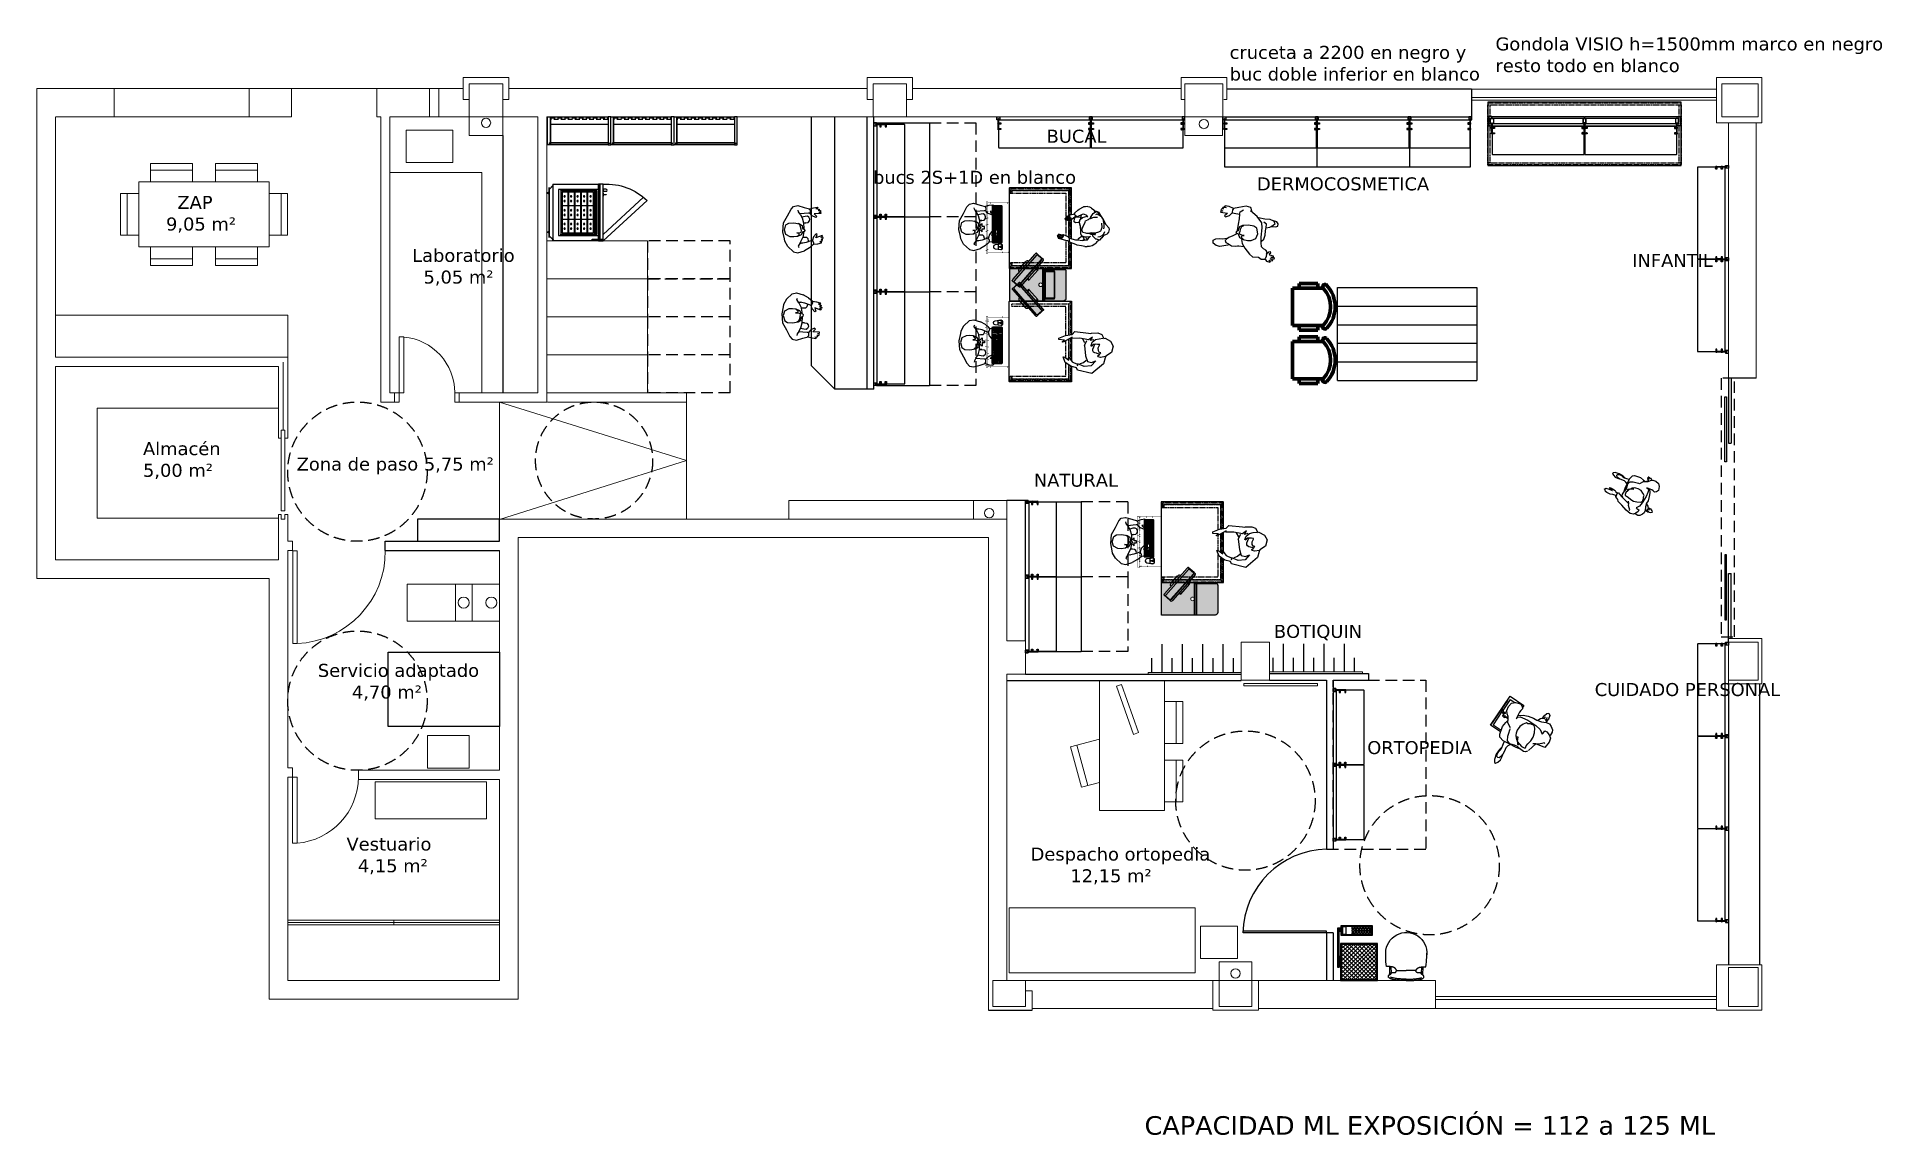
# Model space of a CAD drawing. Header units: inches. Extents: x -96389 to 34443, y 2 to 18625.
# Drawn here: x 14584 to 34443, y 1516 to 13342 of the extents above; entities that cross this region are included whole.
import ezdxf

# ---------------------------------------------------------------- set-up
doc = ezdxf.new("R2010")
doc.units = ezdxf.units.IN
doc.header["$LTSCALE"] = 2
doc.header["$MEASUREMENT"] = 0
doc.set_wipeout_variables(frame=1)
for name, pattern in [('Discontinua JB', [0.75, 0.5, -0.25]), ('LÍNEAS_OCULTASX2', [0.75, 0.5, -0.25]), ('Puntets JB', [3, 0, -3]), ('TRAZOS2', [0.375, 0.25, -0.125]), ('TRAZOSX2', [38.1, 25.4, -12.7])]:
    doc.linetypes.add(name, pattern=pattern)
for name, color, linetype in [('_Co MUEBLE CONCEP', 7, 'Continuous'), ('Arturo', 8, 'Continuous'), ('CARPINTERÍA', 4, 'Continuous'), ('CONCEP 2D', 7, 'Continuous'), ('Imac JB', 8, 'Continuous'), ('Impresora Tiket JB', 8, 'Continuous'), ('Linea Capa Color 0000 JB', 7, 'Continuous'), ('Linea Capa Color 0008 Gris JB', 8, 'Continuous'), ('Linea Capa Color 0140 Blau Vidre JB', 140, 'Continuous'), ('Linea Capa Color 0252 Gris Parets JB', 252, 'Continuous'), ('LÍNEA FINA', 4, 'Continuous'), ('LÍNEA GRUESA', 1, 'Continuous'), ('LÍNEA MEDIA', 255, 'Continuous'), ('MOBILIARIO', 8, 'Continuous'), ('TEXTO', 7, 'Continuous')]:
    doc.layers.add(name, color=color, linetype=linetype)
doc.layers.add('dwgautocad.com', color=7, linetype='Continuous', lineweight=100)

msp = doc.modelspace()

# ---------------------------------------------------------------- texts
at = {"layer": 'TEXTO', "lineweight": 9, "attachment_point": 1}
for s, insert, char_height, width in [('{\\fVerdana|b0|i0|c0|p34;Gondola VISIO h=1500mm marco en negro\\Presto todo en blanco }', (30282, 13336), 140, 6151.24), ('{\\fVerdana|b0|i0|c0|p34;cruceta a 2200 en negro y \\Pbuc doble inferior en blanco}', (27421, 13245), 140, 6151.24), ('{\\fVerdana|b0|i0|c0|p34;BUCAL}', (25451, 12342), 140, 6151.24), ('{\\fVerdana|b0|i0|c0|p34;bucs 2S+1D en blanco}', (23583, 11900), 140, 6151.24), ('{\\fVerdana|b0|i0|c0|p34;DERMOCOSMETICA}', (27715, 11829), 140, 6151.24), ('{\\fVerdana|b0|i0|c0|p34;  ZAP\\P9,05 m²}', (15974, 11630), 140, 6151.24), ('{\\fVerdana|b0|i0|c0|p34;Laboratorio\\P  5,05 m²}', (18623, 11059), 140, 6151.24), ('{\\fVerdana|b0|i0|c0|p34;INFANTIL}', (31754, 11004), 140, 6151.24), ('{\\fVerdana|b0|i0|c0|p34;Almacén\\P5,00 m²}', (15726, 8978), 140, 6151.24), ('{\\fVerdana|b0|i0|c0|p34;Zona de paso 5,75 m²}', (17380, 8812), 140, 6151.24), ('{\\fVerdana|b0|i0|c0|p34;NATURAL}', (25314, 8638), 140, 6151.24), ('{\\fVerdana|b0|i0|c0|p34;BOTIQUIN}', (27897, 7010), 140, 6151.24), ('{\\fVerdana|b0|i0|c0|p34;Servicio adaptado\\P      4,70 m²}', (17608, 6590), 140, 6151.24), ('{\\fVerdana|b0|i0|c0|p34;CUIDADO PERSONAL}', (31350, 6384), 140, 6151.24), ('{\\fVerdana|b0|i0|c0|p34;Vestuario\\P  4,15 m²}', (17916, 4720), 140, 6151.24), ('{\\fVerdana|b0|i0|c0|p34;Despacho ortopedia\\P       12,15 m²}', (25279, 4612), 140, 6151.24), ('{\\fVerdana|b0|i0|c0|p34;CAPACIDAD ML EXPOSICIÓN = 112 a 125 ML}', (26505, 1720), 200, 8787.48)]:
    msp.add_mtext(s, dxfattribs=dict(at, insert=insert, char_height=char_height, width=width))

# ---------------------------------------------------------------- blocks, each defined once
blk = doc.blocks.new('Planta teclat + ratoli 2020 JB')
at = {"layer": 'Impresora Tiket JB'}
for points in [[(163, 99, 0.414201), (157, 105), (-230, 105, 0.38771), (-236, 100), (-236, 6, 0.414201), (-230, 0), (157, 0, 0.414201), (163, 6)], [(-214, 100, 0.450069), (-215, 102), (-229, 102, 0.45007), (-230, 100), (-230, 91, 0.411174), (-229, 90), (-215, 90, 0.411173), (-214, 91)], [(-215, 86, 0.414201), (-217, 87), (-229, 87, 0.414201), (-230, 86), (-230, 74, 0.414188), (-229, 73), (-217, 73, 0.414201), (-215, 74)], [(-204, 69, 0.414201), (-205, 70), (-229, 70, 0.414201), (-230, 69), (-230, 57, 0.414188), (-229, 56), (-205, 56, 0.414201), (-204, 57)], [(-201, 52, 0.414201), (-202, 54), (-229, 54, 0.414201), (-230, 52), (-230, 40, 0.414188), (-229, 39), (-202, 39, 0.414201), (-201, 40)], [(-192, 36, 0.414201), (-193, 37), (-229, 37, 0.414201), (-230, 36), (-230, 24, 0.414188), (-229, 22), (-193, 22, 0.414201), (-192, 24)], [(-204, 19, 0.414201), (-205, 20), (-229, 20, 0.414201), (-230, 19), (-230, 7, 0.414188), (-229, 6), (-205, 6, 0.414201), (-204, 7)], [(-196, 100, 0.450069), (-197, 102), (-211, 102, 0.45007), (-212, 100), (-212, 91, 0.411174), (-211, 90), (-197, 90, 0.411173), (-196, 91)], [(-198, 86, 0.414201), (-199, 87), (-211, 87, 0.414201), (-212, 86), (-212, 74, 0.414188), (-211, 73), (-199, 73, 0.414201), (-198, 74)], [(-186, 69, 0.414201), (-188, 70), (-200, 70, 0.414201), (-201, 69), (-201, 57, 0.414188), (-200, 56), (-188, 56, 0.414201), (-186, 57)], [(-183, 19, 0.414201), (-184, 20), (-200, 20, 0.414201), (-201, 19), (-201, 7, 0.414188), (-200, 6), (-184, 6, 0.414201), (-183, 7)], [(-183, 52, 0.414201), (-185, 54), (-197, 54, 0.414201), (-198, 52), (-198, 40, 0.414188), (-197, 39), (-185, 39, 0.414201), (-183, 40)], [(-180, 86, 0.414201), (-182, 87), (-194, 87, 0.414201), (-195, 86), (-195, 74, 0.414188), (-194, 73), (-182, 73, 0.414201), (-180, 74)], [(-178, 100, 0.450069), (-179, 102), (-192, 102, 0.45007), (-194, 100), (-194, 91, 0.411174), (-192, 90), (-179, 90, 0.411173), (-178, 91)], [(-175, 36, 0.414201), (-176, 37), (-188, 37, 0.414201), (-189, 36), (-189, 24, 0.414188), (-188, 22), (-176, 22, 0.414201), (-175, 24)], [(-169, 69, 0.414201), (-170, 70), (-182, 70, 0.414201), (-183, 69), (-183, 57, 0.414188), (-182, 56), (-170, 56, 0.414201), (-169, 57)], [(-157, 19, 0.414201), (-158, 20), (-179, 20, 0.414201), (-181, 19), (-181, 7, 0.414188), (-179, 6), (-158, 6, 0.414201), (-157, 7)], [(-166, 52, 0.414201), (-167, 54), (-179, 54, 0.414201), (-180, 52), (-180, 40, 0.414188), (-179, 39), (-167, 39, 0.414201), (-166, 40)], [(-163, 86, 0.414201), (-164, 87), (-176, 87, 0.414201), (-177, 86), (-177, 74, 0.414188), (-176, 73), (-164, 73, 0.414201), (-163, 74)], [(-160, 100, 0.450069), (-161, 102), (-174, 102, 0.45007), (-175, 100), (-175, 91, 0.411174), (-174, 90), (-161, 90, 0.411173), (-160, 91)], [(-157, 36, 0.414201), (-158, 37), (-170, 37, 0.414201), (-172, 36), (-172, 24, 0.414188), (-170, 22), (-158, 22, 0.414201), (-157, 24)], [(-151, 69, 0.414201), (-152, 70), (-165, 70, 0.414201), (-166, 69), (-166, 57, 0.414188), (-165, 56), (-152, 56, 0.414201), (-151, 57)], [(-148, 52, 0.414201), (-149, 54), (-162, 54, 0.414201), (-163, 52), (-163, 40, 0.414188), (-162, 39), (-149, 39, 0.414201), (-148, 40)], [(-145, 86, 0.414201), (-146, 87), (-159, 87, 0.414201), (-160, 86), (-160, 74, 0.414188), (-159, 73), (-146, 73, 0.414201), (-145, 74)], [(-142, 100, 0.450069), (-143, 102), (-156, 102, 0.45007), (-157, 100), (-157, 91, 0.411174), (-156, 90), (-143, 90, 0.411173), (-142, 91)], [(-140, 36, 0.414201), (-141, 37), (-153, 37, 0.414201), (-155, 36), (-155, 24, 0.414188), (-153, 22), (-141, 22, 0.414201), (-140, 24)], [(-53, 19, 0.414201), (-54, 20), (-153, 20, 0.414201), (-155, 19), (-155, 7, 0.414188), (-153, 6), (-54, 6, 0.414201), (-53, 7)], [(-134, 69, 0.414201), (-136, 70), (-148, 70, 0.414201), (-149, 69), (-149, 57, 0.414188), (-148, 56), (-136, 56, 0.414201), (-134, 57)], [(-131, 52, 0.414201), (-133, 54), (-145, 54, 0.414201), (-146, 52), (-146, 40, 0.414188), (-145, 39), (-133, 39, 0.414201), (-131, 40)], [(-128, 86, 0.414201), (-129, 87), (-141, 87, 0.414201), (-142, 86), (-142, 74, 0.414188), (-141, 73), (-129, 73, 0.414201), (-128, 74)], [(-123, 100, 0.450069), (-125, 102), (-138, 102, 0.45007), (-139, 100), (-139, 91, 0.411174), (-138, 90), (-125, 90, 0.411173), (-123, 91)], [(-123, 36, 0.414201), (-124, 37), (-136, 37, 0.414201), (-137, 36), (-137, 24, 0.414188), (-136, 22), (-124, 22, 0.414201), (-123, 24)], [(-117, 69, 0.414201), (-118, 70), (-130, 70, 0.414201), (-131, 69), (-131, 57, 0.414188), (-130, 56), (-118, 56, 0.414201), (-117, 57)], [(-114, 52, 0.414201), (-115, 54), (-127, 54, 0.414201), (-128, 52), (-128, 40, 0.414188), (-127, 39), (-115, 39, 0.414201), (-114, 40)], [(-110, 86, 0.414201), (-111, 87), (-123, 87, 0.414201), (-125, 86), (-125, 74, 0.414188), (-123, 73), (-111, 73, 0.414201), (-110, 74)], [(-105, 100, 0.450069), (-107, 102), (-120, 102, 0.45007), (-121, 100), (-121, 91, 0.411174), (-120, 90), (-107, 90, 0.411173), (-105, 91)], [(-105, 36, 0.414201), (-106, 37), (-118, 37, 0.414201), (-120, 36), (-120, 24, 0.414188), (-118, 22), (-106, 22, 0.414201), (-105, 24)], [(-99, 69, 0.414201), (-100, 70), (-113, 70, 0.414201), (-114, 69), (-114, 57, 0.414188), (-113, 56), (-100, 56, 0.414201), (-99, 57)], [(-97, 52, 0.414201), (-98, 54), (-110, 54, 0.414201), (-111, 52), (-111, 40, 0.414188), (-110, 39), (-98, 39, 0.414201), (-97, 40)], [(-93, 86, 0.414201), (-94, 87), (-106, 87, 0.414201), (-107, 86), (-107, 74, 0.414188), (-106, 73), (-94, 73, 0.414201), (-93, 74)], [(-87, 100, 0.450069), (-88, 102), (-102, 102, 0.45007), (-103, 100), (-103, 91, 0.411174), (-102, 90), (-88, 90, 0.411173), (-87, 91)], [(-88, 36, 0.414201), (-89, 37), (-101, 37, 0.414201), (-103, 36), (-103, 24, 0.414188), (-101, 22), (-89, 22, 0.414201), (-88, 24)], [(-82, 69, 0.414201), (-84, 70), (-96, 70, 0.414201), (-97, 69), (-97, 57, 0.414188), (-96, 56), (-84, 56, 0.414201), (-82, 57)], [(-79, 52, 0.414201), (-81, 54), (-93, 54, 0.414201), (-94, 52), (-94, 40, 0.414188), (-93, 39), (-81, 39, 0.414201), (-79, 40)], [(-75, 86, 0.414201), (-76, 87), (-88, 87, 0.414201), (-90, 86), (-90, 74, 0.414188), (-88, 73), (-76, 73, 0.414201), (-75, 74)], [(-69, 100, 0.450069), (-70, 102), (-84, 102, 0.45007), (-85, 100), (-85, 91, 0.411174), (-84, 90), (-70, 90, 0.411173), (-69, 91)], [(-71, 36, 0.414201), (-72, 37), (-84, 37, 0.414201), (-85, 36), (-85, 24, 0.414188), (-84, 22), (-72, 22, 0.414201), (-71, 24)], [(-65, 69, 0.414201), (-66, 70), (-78, 70, 0.414201), (-79, 69), (-79, 57, 0.414188), (-78, 56), (-66, 56, 0.414201), (-65, 57)], [(-62, 52, 0.414201), (-63, 54), (-75, 54, 0.414201), (-76, 52), (-76, 40, 0.414188), (-75, 39), (-63, 39, 0.414201), (-62, 40)], [(-58, 86, 0.414201), (-59, 87), (-71, 87, 0.414201), (-73, 86), (-73, 74, 0.414188), (-71, 73), (-59, 73, 0.414201), (-58, 74)], [(-53, 36, 0.414201), (-54, 37), (-66, 37, 0.414201), (-68, 36), (-68, 24, 0.414188), (-66, 22), (-54, 22, 0.414201), (-53, 24)], [(-51, 100, 0.450069), (-52, 102), (-65, 102, 0.45007), (-67, 100), (-67, 91, 0.411174), (-65, 90), (-52, 90, 0.411173), (-51, 91)], [(-47, 69, 0.414201), (-48, 70), (-61, 70, 0.414201), (-62, 69), (-62, 57, 0.414188), (-61, 56), (-48, 56, 0.414201), (-47, 57)], [(-44, 52, 0.414201), (-45, 54), (-58, 54, 0.414201), (-59, 52), (-59, 40, 0.414188), (-58, 39), (-45, 39, 0.414201), (-44, 40)], [(-41, 86, 0.414201), (-42, 87), (-54, 87, 0.414201), (-55, 86), (-55, 74, 0.414188), (-54, 73), (-42, 73, 0.414201), (-41, 74)], [(-27, 19, 0.414201), (-28, 20), (-49, 20, 0.414201), (-51, 19), (-51, 7, 0.414188), (-49, 6), (-28, 6, 0.414201), (-27, 7)], [(-36, 36, 0.414201), (-37, 37), (-49, 37, 0.414201), (-50, 36), (-50, 24, 0.414188), (-49, 22), (-37, 22, 0.414201), (-36, 24)], [(-33, 100, 0.450069), (-34, 102), (-47, 102, 0.45007), (-49, 100), (-49, 91, 0.411174), (-47, 90), (-34, 90, 0.411173), (-33, 91)], [(-30, 69, 0.414201), (-31, 70), (-43, 70, 0.414201), (-44, 69), (-44, 57, 0.414188), (-43, 56), (-31, 56, 0.414201), (-30, 57)], [(-27, 52, 0.414201), (-28, 54), (-40, 54, 0.414201), (-41, 52), (-41, 40, 0.414188), (-40, 39), (-28, 39, 0.414201), (-27, 40)], [(-23, 86, 0.414201), (-24, 87), (-36, 87, 0.414201), (-38, 86), (-38, 74, 0.414188), (-36, 73), (-24, 73, 0.414201), (-23, 74)], [(-19, 36, 0.414201), (-20, 37), (-32, 37, 0.414201), (-33, 36), (-33, 24, 0.414188), (-32, 22), (-20, 22, 0.414201), (-19, 24)], [(-15, 100, 0.450069), (-16, 102), (-29, 102, 0.45007), (-30, 100), (-30, 91, 0.411174), (-29, 90), (-16, 90, 0.411173), (-15, 91)], [(-13, 69, 0.414201), (-14, 70), (-26, 70, 0.414201), (-27, 69), (-27, 57, 0.414188), (-26, 56), (-14, 56, 0.414201), (-13, 57)], [(-6, 19, 0.414201), (-8, 20), (-23, 20, 0.414201), (-25, 19), (-25, 7, 0.414188), (-23, 6), (-8, 6, 0.414201), (-6, 7)], [(-10, 52, 0.414201), (-11, 54), (-23, 54, 0.414201), (-24, 52), (-24, 40, 0.414188), (-23, 39), (-11, 39, 0.414201), (-10, 40)], [(-6, 86, 0.414201), (-7, 87), (-19, 87, 0.414201), (-21, 86), (-21, 74, 0.414188), (-19, 73), (-7, 73, 0.414201), (-6, 74)], [(22, 36, 0.414201), (20, 37), (-14, 37, 0.414201), (-16, 36), (-16, 24, 0.414188), (-14, 22), (20, 22, 0.414201), (22, 24)], [(3, 100, 0.450069), (2, 102), (-11, 102, 0.45007), (-12, 100), (-12, 91, 0.411174), (-11, 90), (2, 90, 0.411173), (3, 91)], [(5, 69, 0.414201), (4, 70), (-9, 70, 0.414201), (-10, 69), (-10, 57, 0.414188), (-9, 56), (4, 56, 0.414201), (5, 57)], [(22, 52, 0.414201), (20, 54), (-6, 54, 0.414201), (-7, 52), (-7, 40, 0.414188), (-6, 39), (20, 39, 0.414201), (22, 40)], [(22, 86, 0.414201), (20, 87), (-3, 87, 0.414201), (-4, 86), (-4, 74, 0.414188), (-3, 73), (20, 73, 0.414201), (22, 74)], [(22, 19, 0.414201), (20, 20), (-3, 20, 0.414201), (-4, 19), (-4, 7, 0.414188), (-3, 6), (20, 6, 0.414201), (22, 7)], [(22, 100, 0.450069), (20, 102), (7, 102, 0.45007), (6, 100), (6, 91, 0.411174), (7, 90), (20, 90, 0.411173), (22, 91)], [(22, 69, 0.414201), (20, 70), (8, 70, 0.414201), (7, 69), (7, 57, 0.414188), (8, 56), (20, 56, 0.414201), (22, 57)], [(47, 86, 0.414201), (46, 87), (34, 87, 0.414201), (32, 86), (32, 74, 0.414188), (34, 73), (46, 73, 0.414201), (47, 74)], [(47, 100, 0.450069), (46, 102), (34, 102, 0.45007), (33, 100), (33, 91, 0.411174), (34, 90), (46, 90, 0.411173), (47, 91)], [(47, 69, 0.414201), (46, 70), (34, 70, 0.414201), (33, 69), (33, 57, 0.414188), (34, 56), (46, 56, 0.414201), (47, 57)], [(47, 36, 0.414201), (46, 37), (34, 37, 0.414201), (33, 36), (33, 24, 0.414188), (34, 22), (46, 22, 0.414201), (47, 24)], [(47, 19, 0.414201), (46, 20), (34, 20, 0.414201), (33, 19), (33, 7, 0.414188), (34, 6), (46, 6, 0.414201), (47, 7)], [(65, 100, 0.450069), (63, 102), (51, 102, 0.45007), (50, 100), (50, 91, 0.411174), (51, 90), (63, 90, 0.411173), (65, 91)], [(65, 86, 0.414201), (63, 87), (51, 87, 0.414201), (50, 86), (50, 74, 0.414188), (51, 73), (63, 73, 0.414201), (65, 74)], [(65, 69, 0.414201), (63, 70), (51, 70, 0.414201), (50, 69), (50, 57, 0.414188), (51, 56), (63, 56, 0.414201), (65, 57)], [(65, 36, 0.414201), (63, 37), (51, 37, 0.414201), (50, 36), (50, 24, 0.414188), (51, 22), (63, 22, 0.414201), (65, 24)], [(65, 19, 0.414201), (63, 20), (51, 20, 0.414201), (50, 19), (50, 7, 0.414188), (51, 6), (63, 6, 0.414201), (65, 7)], [(81, 100, 0.450069), (80, 102), (68, 102, 0.45007), (67, 100), (67, 91, 0.411174), (68, 90), (80, 90, 0.411173), (81, 91)], [(81, 86, 0.414201), (80, 87), (68, 87, 0.414201), (67, 86), (67, 74, 0.414188), (68, 73), (80, 73, 0.414201), (81, 74)], [(81, 69, 0.414201), (80, 70), (68, 70, 0.414201), (67, 69), (67, 57, 0.414188), (68, 56), (80, 56, 0.414201), (81, 57)], [(81, 36, 0.414201), (80, 37), (68, 37, 0.414201), (67, 36), (67, 24, 0.414188), (68, 22), (80, 22, 0.414201), (81, 24)], [(81, 19, 0.414201), (80, 20), (68, 20, 0.414201), (67, 19), (67, 7, 0.414188), (68, 6), (80, 6, 0.414201), (81, 7)], [(107, 100, 0.450069), (106, 102), (94, 102, 0.45007), (93, 100), (93, 91, 0.411174), (94, 90), (106, 90, 0.411173), (107, 91)], [(107, 86, 0.414201), (106, 87), (94, 87, 0.414201), (93, 86), (93, 74, 0.414188), (94, 73), (106, 73, 0.414201), (107, 74)], [(107, 69, 0.414201), (106, 70), (94, 70, 0.414201), (93, 69), (93, 57, 0.414188), (94, 56), (106, 56, 0.414201), (107, 57)], [(107, 52, 0.414201), (106, 54), (94, 54, 0.414201), (93, 52), (93, 40, 0.414188), (94, 39), (106, 39, 0.414201), (107, 40)], [(107, 36, 0.414201), (106, 37), (94, 37, 0.414201), (93, 36), (93, 24, 0.414188), (94, 22), (106, 22, 0.414201), (107, 24)], [(125, 19, 0.414201), (124, 20), (94, 20, 0.414201), (93, 19), (93, 7, 0.414188), (94, 6), (124, 6, 0.414201), (125, 7)], [(125, 100, 0.450069), (124, 102), (112, 102, 0.45007), (111, 100), (111, 91, 0.411174), (112, 90), (124, 90, 0.411173), (125, 91)], [(125, 86, 0.414201), (124, 87), (112, 87, 0.414201), (111, 86), (111, 74, 0.414188), (112, 73), (124, 73, 0.414201), (125, 74)], [(125, 69, 0.414201), (124, 70), (112, 70, 0.414201), (111, 69), (111, 57, 0.414188), (112, 56), (124, 56, 0.414201), (125, 57)], [(125, 52, 0.414201), (124, 54), (112, 54, 0.414201), (111, 52), (111, 40, 0.414188), (112, 39), (124, 39, 0.414201), (125, 40)], [(125, 36, 0.414201), (124, 37), (112, 37, 0.414201), (111, 36), (111, 24, 0.414188), (112, 22), (124, 22, 0.414201), (125, 24)], [(143, 100, 0.450069), (141, 102), (129, 102, 0.45007), (128, 100), (128, 91, 0.411174), (129, 90), (141, 90, 0.411173), (143, 91)], [(143, 86, 0.414201), (141, 87), (129, 87, 0.414201), (128, 86), (128, 74, 0.414188), (129, 73), (141, 73, 0.414201), (143, 74)], [(143, 69, 0.414201), (141, 70), (129, 70, 0.414201), (128, 69), (128, 57, 0.414188), (129, 56), (141, 56, 0.414201), (143, 57)], [(143, 52, 0.414201), (141, 54), (129, 54, 0.414201), (128, 52), (128, 40, 0.414188), (129, 39), (141, 39, 0.414201), (143, 40)], [(143, 36, 0.414201), (141, 37), (129, 37, 0.414201), (128, 36), (128, 24, 0.414188), (129, 22), (141, 22, 0.414201), (143, 24)], [(143, 19, 0.414201), (141, 20), (129, 20, 0.414201), (128, 19), (128, 7, 0.414188), (129, 6), (141, 6, 0.414201), (143, 7)], [(159, 100, 0.450069), (158, 102), (146, 102, 0.45007), (145, 100), (145, 91, 0.411174), (146, 90), (158, 90, 0.411173), (159, 91)], [(159, 86, 0.414201), (158, 87), (146, 87, 0.414201), (145, 86), (145, 74, 0.414188), (146, 73), (158, 73, 0.414201), (159, 74)], [(159, 69, 0.414201), (158, 70), (146, 70, 0.414201), (145, 69), (145, 57, 0.414188), (146, 56), (158, 56, 0.414201), (159, 57)], [(159, 52, 0.414201), (158, 54), (146, 54, 0.414201), (145, 52), (145, 40, 0.414188), (146, 39), (158, 39, 0.414201), (159, 40)], [(159, 36, 0.414201), (158, 37), (146, 37, 0.414201), (145, 36), (145, 7, 0.414188), (146, 6), (158, 6, 0.414201), (159, 7)], [(204, 12), (208, 12, 0.378242), (228, 30), (236, 92, 0.414214), (216, 112), (196, 112, 0.414214), (176, 92), (184, 30, 0.378242)], [(201, 100, -0.350001), (205, 105), (205, 110), (196, 110, 0.412242), (178, 92), (182, 62), (205, 62), (205, 83, -0.350001), (201, 87)], [(209, 100, 1), (202, 100), (202, 87, 1), (209, 87)], [(234, 92, 0.412242), (216, 110), (207, 110), (207, 105, -0.350001), (210, 100), (210, 87, -0.350001), (207, 83), (207, 62), (230, 62)]]:
    blk.add_lwpolyline(points, format="xyb", close=True, dxfattribs=at)
blk = doc.blocks.new('Arturo')
at = {"layer": 'Arturo'}
for p, q in [((-254, 97, 0), (-242, 106, 0)), ((-248, 57, 0), (-254, 97, 0)), ((-251, -41, 0), (-235, 14, 0)), ((-235, 14, 0), (-248, 57, 0)), ((-242, 106, 0), (-239, 85, 0)), ((-239, 85, 0), (-234, 118, 0)), ((-237, 9, 0), (-221, 21, 0)), ((-234, 118, 0), (-222, 120, 0)), ((-222, 109, 0), (-217, 133, 0)), ((-222, 120, 0), (-222, 109, 0)), ((-221, 21, 0), (-194, 21, 0)), ((-217, 133, 0), (-204, 135, 0)), ((-204, 135, 0), (-201, 114, 0)), ((-201, 114, 0), (-195, 136, 0)), ((-195, 136, 0), (-185, 136, 0)), ((-161, 45, 0), (-189, 20, 0)), ((-189, 20, 0), (-189, 3, 0)), ((-189, 3, 0), (-181, -88, 0)), ((-185, 136, 0), (-182, 66, 0)), ((-182, 66, 0), (-172, 75, 0)), ((-172, 75, 0), (-155, 93, 0)), ((-144, 84, 0), (-161, 45, 0)), ((-146, 8, 0), (-156, -8, 0)), ((-155, 93, 0), (-144, 84, 0)), ((-125, 18, 0), (-146, 8, 0)), ((-106, 16, 0), (-125, 18, 0)), ((-89, 2, 0), (-106, 16, 0)), ((-82, -48, 0), (-89, 2, 0)), ((40, 98, 0), (34, 86, 0)), ((34, 86, 0), (65, 58, 0)), ((63, 89, 0), (40, 98, 0)), ((58, 155, 0), (50, 150, 0)), ((50, 150, 0), (76, 85, 0)), ((73, 137, 0), (58, 155, 0)), ((76, 85, 0), (63, 89, 0)), ((65, 58, 0), (102, 47, 0)), ((80, 161, 0), (68, 158, 0)), ((68, 158, 0), (73, 137, 0)), ((86, 0, 0), (74, -14, 0)), ((94, 142, 0), (80, 161, 0)), ((109, 6, 0), (86, 0, 0)), ((102, 154, 0), (90, 152, 0)), ((90, 152, 0), (94, 142, 0)), ((120, 127, 0), (102, 154, 0)), ((102, 47, 0), (108, 31, 0)), ((130, 61, 0), (106, 49, 0)), ((108, 31, 0), (127, -20, 0)), ((108, 31, 0), (127, -20, 0)), ((118, 4, 0), (109, 6, 0)), ((129, 144, 0), (114, 147, 0)), ((114, 147, 0), (120, 127, 0)), ((140, 105, 0), (129, 144, 0)), ((150, 57, 0), (130, 61, 0)), ((146, 60, 0), (140, 105, 0)), ((184, 17, 0), (146, 60, 0)), ((184, 17, 0), (216, -39, 0)), ((-271, -111, 0), (-251, -41, 0)), ((-262, -157, 0), (-271, -111, 0)), ((-232, -183, 0), (-262, -157, 0)), ((-161, -220, 0), (-232, -183, 0)), ((-205, -102, 0), (-221, -106, 0)), ((-178, -87, 0), (-205, -102, 0)), ((-178, -87, 0), (-140, -63, 0)), ((-156, -8, 0), (-153, -31, 0)), ((-153, -31, 0), (-145, -66, 0)), ((-140, -63, 0), (-84, -48, 0)), ((-86, -152, 0), (-76, -93, 0)), ((-82, -207, 0), (-86, -152, 0)), ((-85, -24, 0), (-83, -48, 0)), ((-84, -48, 0), (-20, -46, 0)), ((-66, -88, 0), (-77, -105, 0)), ((-76, -93, 0), (-58, -63, 0)), ((-43, -80, 0), (-66, -88, 0)), ((-58, -63, 0), (-31, -59, 0)), ((-18, -74, 0), (-43, -80, 0)), ((-31, -59, 0), (-20, -55, 0)), ((-20, -55, 0), (-12, -40, 0)), ((0, -70, 0), (-18, -74, 0)), ((-12, -40, 0), (-1, -35, 0)), ((-1, -35, 0), (7, -43, 0)), ((14, -76, 0), (0, -70, 0)), ((7, -43, 0), (11, -58, 0)), ((9, -47, 0), (73, -56, 0)), ((11, -58, 0), (44, -75, 0)), ((21, -94, 0), (14, -76, 0)), ((22, -120, 0), (21, -94, 0)), ((25, -102, 0), (22, -120, 0)), ((33, -95, 0), (25, -102, 0)), ((47, -97, 0), (33, -95, 0)), ((65, -193, 0), (41, -239, 0)), ((44, -75, 0), (62, -114, 0)), ((60, -118, 0), (47, -97, 0)), ((62, -114, 0), (67, -155, 0)), ((67, -155, 0), (65, -193, 0)), ((73, -37, 0), (72, -56, 0)), ((74, -14, 0), (73, -37, 0)), ((131, -84, 0), (73, -56, 0)), ((127, -20, 0), (138, -73, 0)), ((135, -59, 0), (131, -84, 0)), ((131, -84, 0), (166, -108, 0)), ((138, -73, 0), (132, -85, 0)), ((166, -108, 0), (179, -100, 0)), ((227, -156, 0), (169, -219, 0)), ((237, -109, 0), (216, -39, 0)), ((227, -156, 0), (237, -109, 0)), ((-85, -263, 0), (-161, -220, 0)), ((11, -270, 0), (-85, -263, 0)), ((-63, -238, 0), (-82, -207, 0)), ((-7, -253, 0), (-63, -238, 0)), ((41, -239, 0), (-7, -253, 0)), ((88, -254, 0), (11, -270, 0)), ((113, -249, 0), (88, -254, 0)), ((169, -219, 0), (113, -249, 0))]:
    blk.add_line(p, q, dxfattribs=at)
blk = doc.blocks.new('PM202307281047')
at = {"layer": 'Linea Capa Color 0000 JB', "ltscale": 5}
h = blk.add_hatch(color=254, dxfattribs=at)
h.paths.add_polyline_path([(0, 355), (350, 355), (350, 375), (0, 375)])
edge = h.paths.add_edge_path()
edge.add_arc((320, 575), 30, 0, 90)
edge.add_line((320, 605), (30, 605))
edge.add_arc((30, 575), 30, 90, 180)
edge.add_line((0, 575), (0, 375))
edge.add_line((0, 375), (350, 375))
edge.add_line((350, 375), (350, 575))
h.paths.add_polyline_path([(350, 355), (0, 355), (0, 0), (350, 0)])
edge = h.paths.add_edge_path(flags=16)
edge.add_arc((175, 333), 20, 0, 360)
at = {"layer": 'Linea Capa Color 0000 JB'}
blk.add_lwpolyline([(350, 575, 0.414214), (320, 605), (30, 605, 0.414214), (0, 575), (0, 375), (350, 375)], format="xyb", close=True, dxfattribs=at)
for points in [[(0, 355), (350, 355), (350, 375), (0, 375)], [(350, 355), (0, 355), (0, 0), (350, 0)]]:
    blk.add_lwpolyline(points, close=True, dxfattribs=at)
at = {"layer": 'Linea Capa Color 0000 JB', "color": 7, "lineweight": 13, "ltscale": 10}
blk.add_circle((175, 333), 20, dxfattribs=at)
blk = doc.blocks.new('PM202307261202')
at = {"layer": 'Linea Capa Color 0252 Gris Parets JB', "ltscale": 10}
h = blk.add_hatch(color=256, dxfattribs=at)
h.dxf.hatch_style = 1
h.set_gradient(color1=(255, 255, 255), tint=1)
edge = h.paths.add_edge_path()
edge.add_line((198, -130), (198, -46))
edge.add_line((198, -46), (198, -27))
edge.add_ellipse((182, -27), major_axis=(15.6, 0), ratio=0.260994, start_angle=360, end_angle=450)
edge.add_line((182, -23), (76, -23))
edge.add_line((76, -23), (74, -2))
edge.add_arc((72, -2), 2.12, 3.2326, 93.8219)
edge.add_line((72, 0), (-72, 0))
edge.add_arc((-72, -2), 2.12, 93.8219, 176.7674)
edge.add_line((-74, -2), (-75, -23))
edge.add_line((-75, -23), (-182, -23))
edge.add_ellipse((-182, -27), major_axis=(-15.6, 0), ratio=0.260994, start_angle=-90, end_angle=0)
edge.add_line((-198, -27), (-198, -46))
edge.add_line((-198, -46), (-198, -130))
edge.add_ellipse((-183, -130), major_axis=(-14.5, 0), ratio=0.280083, start_angle=0, end_angle=90.0021)
edge.add_line((-183, -134), (-75, -134))
edge.add_line((-75, -134), (-75, -139))
edge.add_ellipse((-51, -139), major_axis=(-23.4, 0), ratio=0.769865, start_angle=0, end_angle=90)
edge.add_line((-51, -157), (52, -157))
edge.add_ellipse((52, -139), major_axis=(23.4, 0), ratio=0.769865, start_angle=270, end_angle=360)
edge.add_line((75, -139), (75, -134))
edge.add_line((75, -134), (183, -134))
edge.add_ellipse((184, -130), major_axis=(14.5, 0), ratio=0.280083, start_angle=268.2724, end_angle=360)
at = {"layer": 'Imac JB'}
for p, q in [((-72, 0), (72, 0)), ((-198, -27), (-198, -46)), ((-198, -46), (-198, -130)), ((-193, -113), (-193, -47)), ((184, -115), (-184, -115)), ((-183, -44), (184, -44)), ((-183, -134), (183, -134)), ((182, -23), (-182, -23)), ((182, -42), (-182, -42)), ((-75, -23), (-74, -2)), ((-74, -5), (-75, -23)), ((-75, -139), (-75, -134)), ((-65, -23), (-72, -5)), ((-70, -1), (-63, -23)), ((-51, -157), (52, -157)), ((70, -1), (63, -23)), ((65, -23), (72, -5)), ((76, -23), (74, -2)), ((74, -5), (75, -23)), ((75, -139), (75, -134)), ((193, -113), (193, -47)), ((198, -27), (198, -46)), ((198, -46), (198, -130))]:
    blk.add_line(p, q, dxfattribs=at)
for centre, radius, start, end in [((-72, -2), 2.12, 19.0624, 176.7674), ((72, -2), 2.12, 3.2326, 160.9376), ((-73, -5), 1.06, 19.0624, 176.7674), ((73, -5), 1.06, 3.2326, 160.9376)]:
    blk.add_arc(centre, radius, start, end, dxfattribs=at)
for centre, major_axis, ratio, start_param, end_param in [((-182, -27), (-15.6, 0), 0.260994, 4.712389, 6.283185), ((-182, -46), (-15.6, 0), 0.260994, 4.712389, 6.283185), ((-183, -130), (-14.5, 0), 0.280083, 0, 1.570832), ((-183, -47), (-9.68, 0), 0.280083, 4.712389, 6.283185), ((-184, -113), (-9.02, 0), 0.29004, 0, 1.570796), ((-51, -139), (-23.4, 0), 0.769865, 0, 1.570796)]:
    blk.add_ellipse(centre, major_axis=major_axis, ratio=ratio, start_param=start_param, end_param=end_param, dxfattribs=at)
at = {"layer": 'Imac JB', "extrusion": (0, 0, -1)}
for centre, major_axis, ratio, start_param, end_param in [((52, -139), (23.4, 0), 0.769865, 0, 1.570796), ((182, -27), (15.6, 0), 0.260994, 4.712389, 6.283185), ((182, -46), (15.6, 0), 0.260994, 4.712389, 6.283185), ((184, -130), (14.5, 0), 0.280083, 0, 1.600948), ((184, -47), (9.68, 0), 0.280083, 4.712389, 6.283185), ((184, -113), (9.02, 0), 0.29004, 0, 1.570796)]:
    blk.add_ellipse(centre, major_axis=major_axis, ratio=ratio, start_param=start_param, end_param=end_param, dxfattribs=at)
blk = doc.blocks.new('PM202307281050')
at = {"layer": 'Linea Capa Color 0252 Gris Parets JB', "ltscale": 50}
h = blk.add_hatch(color=256, dxfattribs=at)
h.dxf.hatch_style = 1
h.set_gradient(color1=(255, 255, 255), tint=1)
h.paths.add_polyline_path([(145, 0), (-145, 0), (-145, 5), (145, 5)])
h.paths.add_polyline_path([(145, 5), (-145, 5), (-145, 105), (145, 105)])
h.paths.add_polyline_path([(-145, 5), (-150, 5), (-150, 105), (-145, 105)])
h.paths.add_polyline_path([(-145, -7), (-150, -7), (-150, -2), (-145, -2)])
h.paths.add_polyline_path([(-145, -2), (-150, -2), (-150, 0), (-145, 0)])
h.paths.add_polyline_path([(-145, 0), (-150, 0), (-150, 5), (-145, 5)])
h.paths.add_polyline_path([(150, 5), (145, 5), (145, 105), (150, 105)])
h.paths.add_polyline_path([(150, 0), (145, 0), (145, 5), (150, 5)])
h.paths.add_polyline_path([(150, -2), (145, -2), (145, 0), (150, 0)])
h.paths.add_polyline_path([(150, -7), (145, -7), (145, -2), (150, -2)])
h.paths.add_polyline_path([(145, 105), (-145, 105), (-145, 110), (145, 110)])
at = {"layer": 'Linea Capa Color 0140 Blau Vidre JB'}
for points in [[(-145, 5), (-150, 5), (-150, 105), (-145, 105)], [(-145, 0), (-150, 0), (-150, 5), (-145, 5)], [(-145, -2), (-150, -2), (-150, 0), (-145, 0)], [(145, 105), (-145, 105), (-145, 110), (145, 110)], [(145, 5), (-145, 5), (-145, 105), (145, 105)], [(145, 0), (-145, 0), (-145, 5), (145, 5)], [(150, 5), (145, 5), (145, 105), (150, 105)], [(150, 0), (145, 0), (145, 5), (150, 5)], [(150, -2), (145, -2), (145, 0), (150, 0)], [(-145, -7), (-150, -7), (-150, -2), (-145, -2)], [(150, -7), (145, -7), (145, -2), (150, -2)]]:
    blk.add_lwpolyline(points, close=True, dxfattribs=at)
blk = doc.blocks.new('GFHFGHFG')
blk.add_wipeout([(72069, 32149), (72086, 32159), (72105, 32179), (72117, 32202), (72127, 32239), (72142, 32279), (72157, 32296), (72176, 32310), (72221, 32291), (72263, 32278), (72288, 32262), (72304, 32261), (72323, 32267), (72315, 32256), (72287, 32233), (72273, 32219), (72274, 32210), (72273, 32204), (72262, 32190), (72250, 32182), (72231, 32155), (72220, 32129), (72223, 32123), (72250, 32155), (72251, 32150), (72239, 32119), (72227, 32083), (72235, 32074), (72235, 32068), (72241, 32068), (72245, 32074), (72254, 32074), (72260, 32080), (72263, 32080), (72274, 32096), (72290, 32130), (72293, 32160), (72302, 32191), (72318, 32191), (72344, 32214), (72366, 32218), (72457, 32309), (72491, 32354), (72497, 32388), (72490, 32404), (72509, 32438), (72509, 32457), (72494, 32485), (72480, 32504), (72456, 32511), (72453, 32518), (72470, 32542), (72477, 32571), (72472, 32585), (72467, 32591), (72453, 32586), (72435, 32569), (72417, 32543), (72405, 32542), (72380, 32524), (72375, 32525), (72347, 32541), (72301, 32553), (72260, 32557), (72217, 32550), (72229, 32579), (72252, 32608), (72247, 32627), (72230, 32645), (72190, 32656), (72158, 32646), (72135, 32618), (72124, 32584), (72126, 32574), (72106, 32567), (72106, 32561), (72114, 32560), (72100, 32553), (72100, 32547), (72107, 32547), (72093, 32540), (72094, 32534), (72117, 32539), (72102, 32528), (72107, 32526), (72138, 32538), (72140, 32530), (72135, 32524), (72137, 32521), (72141, 32522), (72142, 32518), (72142, 32505), (72099, 32450), (72082, 32387), (72086, 32364), (72117, 32334), (72125, 32331), (72112, 32289), (72092, 32262), (72068, 32220), (72056, 32178), (72059, 32154)]).dxf.layer = 'CONCEP 2D'
at = {"layer": 'CONCEP 2D'}
for points in [[(72125, 32574), (72106, 32567), (72106, 32561), (72114, 32560), (72100, 32553), (72100, 32547), (72107, 32547), (72093, 32540), (72094, 32534), (72117, 32539), (72102, 32528), (72107, 32526), (72137, 32537)], [(72165, 32445), (72142, 32484), (72142, 32518), (72139, 32536), (72129, 32558), (72124, 32584), (72135, 32618), (72158, 32646), (72190, 32656), (72232, 32648), (72247, 32627), (72252, 32608), (72239, 32592), (72229, 32579), (72220, 32558), (72207, 32523), (72219, 32537), (72237, 32541), (72258, 32534), (72302, 32519), (72371, 32480), (72408, 32451), (72427, 32415), (72436, 32423), (72448, 32444), (72465, 32439), (72485, 32415), (72497, 32388), (72491, 32354), (72457, 32309), (72406, 32259), (72366, 32218), (72344, 32214), (72318, 32192), (72302, 32191), (72293, 32160), (72290, 32130), (72274, 32096), (72265, 32080), (72260, 32080), (72254, 32074), (72245, 32074), (72241, 32068), (72235, 32068), (72235, 32074), (72227, 32083), (72239, 32119), (72251, 32150), (72250, 32155), (72233, 32133), (72223, 32123), (72220, 32129), (72231, 32155), (72250, 32182), (72262, 32190), (72273, 32204), (72274, 32210), (72273, 32219), (72287, 32233), (72315, 32256), (72328, 32274), (72383, 32333)], [(72419, 32546), (72435, 32569), (72453, 32586), (72467, 32591), (72472, 32585), (72477, 32571), (72470, 32542), (72453, 32518)], [(72254, 32281), (72221, 32291), (72166, 32314), (72117, 32334), (72086, 32364), (72082, 32387), (72099, 32450), (72126, 32485), (72138, 32500)], [(72140, 32530), (72135, 32524), (72137, 32521), (72141, 32522)], [(72321, 32267), (72304, 32261), (72288, 32262), (72252, 32284), (72234, 32300), (72211, 32308), (72172, 32316), (72151, 32339), (72149, 32374), (72155, 32402), (72163, 32430), (72165, 32439)], [(72214, 32550), (72260, 32557), (72301, 32553), (72347, 32541), (72375, 32525), (72414, 32516), (72452, 32512), (72480, 32504), (72494, 32485), (72508, 32458), (72509, 32438), (72493, 32409)], [(72219, 32377), (72218, 32366), (72223, 32355), (72229, 32346)], [(72383, 32526), (72405, 32542), (72432, 32545), (72446, 32536), (72454, 32516)], [(72425, 32547), (72435, 32550), (72444, 32559)], [(72454, 32523), (72455, 32541), (72458, 32553)], [(72109, 32283), (72092, 32262), (72068, 32220), (72056, 32178), (72059, 32154), (72069, 32149), (72086, 32159), (72105, 32179), (72117, 32202), (72122, 32222)], [(72173, 32308), (72157, 32296), (72142, 32279), (72132, 32252), (72122, 32225), (72108, 32205), (72093, 32194), (72083, 32195), (72075, 32203), (72077, 32222), (72087, 32245), (72101, 32260), (72109, 32277), (72116, 32300), (72124, 32328)], [(72232, 32332), (72233, 32331), (72234, 32318), (72237, 32315), (72243, 32317), (72246, 32319)], [(72315, 32195), (72292, 32201), (72280, 32207), (72278, 32214)], [(72456, 32342), (72451, 32347), (72431, 32339), (72404, 32333), (72384, 32334), (72359, 32331)]]:
    blk.add_lwpolyline(points, dxfattribs=at)
blk.add_lwpolyline([(72231, 32377), (72229, 32337), (72249, 32318), (72268, 32300), (72290, 32293), (72300, 32292), (72303, 32300), (72306, 32309), (72317, 32326), (72341, 32354), (72357, 32384), (72364, 32421), (72365, 32459), (72356, 32481), (72326, 32491), (72306, 32490), (72293, 32498), (72266, 32483), (72241, 32462), (72222, 32430), (72215, 32406), (72213, 32391), (72216, 32379), (72223, 32377)], close=True, dxfattribs=at)
blk = doc.blocks.new('GFHGFH')
at = {"layer": 'CONCEP 2D'}
for p, q in [((72891, 32613), (72887, 32553)), ((72906, 32650), (72891, 32613)), ((72911, 32685), (72901, 32649)), ((72932, 32666), (72906, 32650)), ((72934, 32700), (72911, 32685)), ((72940, 32572), (72920, 32546)), ((72952, 32642), (72932, 32666)), ((72958, 32695), (72934, 32700)), ((72978, 32572), (72940, 32572)), ((72971, 32611), (72952, 32642)), ((72968, 32674), (72958, 32695)), ((72966, 32625), (72968, 32674)), ((72982, 32572), (72971, 32611)), ((73012, 32566), (72978, 32572)), ((73222, 32578), (73206, 32551)), ((73239, 32590), (73222, 32578)), ((73249, 32632), (73239, 32628)), ((73239, 32628), (73242, 32609)), ((73263, 32585), (73239, 32590)), ((73242, 32609), (73263, 32585)), ((73261, 32618), (73249, 32632)), ((73273, 32621), (73261, 32618)), ((73263, 32584), (73290, 32582)), ((73282, 32661), (73273, 32621)), ((73292, 32661), (73282, 32661)), ((73290, 32582), (73316, 32572)), ((73295, 32632), (73292, 32661)), ((73302, 32673), (73295, 32632)), ((73312, 32668), (73302, 32673)), ((73314, 32626), (73312, 32668)), ((73324, 32657), (73314, 32626)), ((73318, 32572), (73338, 32587)), ((73321, 32529), (73318, 32572)), ((73333, 32650), (73324, 32657)), ((73330, 32614), (73333, 32650)), ((73343, 32632), (73330, 32614)), ((73338, 32587), (73350, 32625)), ((73350, 32625), (73343, 32632)), ((72767, 32398), (72754, 32349)), ((72805, 32410), (72767, 32398)), ((72863, 32472), (72802, 32397)), ((72802, 32397), (72805, 32410)), ((72928, 32523), (72863, 32472)), ((72887, 32553), (72877, 32486)), ((72983, 32530), (72928, 32523)), ((72966, 32440), (72958, 32381)), ((72958, 32381), (72964, 32316)), ((72988, 32473), (72966, 32440)), ((73083, 32522), (72983, 32530)), ((73050, 32485), (72988, 32473)), ((73059, 32565), (73012, 32566)), ((73101, 32466), (73050, 32485)), ((73105, 32551), (73059, 32565)), ((73143, 32522), (73083, 32522)), ((73124, 32415), (73101, 32466)), ((73127, 32525), (73105, 32551)), ((73115, 32330), (73124, 32374)), ((73124, 32374), (73124, 32415)), ((73187, 32530), (73143, 32522)), ((73206, 32551), (73187, 32530)), ((73206, 32350), (73270, 32402)), ((73270, 32402), (73297, 32436)), ((73297, 32436), (73300, 32501)), ((73300, 32501), (73321, 32529)), ((72754, 32349), (72771, 32271)), ((72785, 32211), (72767, 32165)), ((72771, 32271), (72785, 32211)), ((72783, 32216), (72800, 32203)), ((72817, 32285), (72795, 32321)), ((72800, 32203), (72829, 32201)), ((72846, 32278), (72817, 32285)), ((72834, 32201), (72836, 32220)), ((72863, 32172), (72834, 32201)), ((72836, 32220), (72845, 32278)), ((72845, 32278), (72893, 32278)), ((72879, 32129), (72863, 32172)), ((72893, 32278), (72952, 32268)), ((72952, 32268), (73022, 32262)), ((72975, 32311), (72964, 32330)), ((72964, 32316), (72982, 32283)), ((72999, 32300), (72975, 32311)), ((72982, 32283), (73011, 32276)), ((73026, 32292), (72999, 32300)), ((73011, 32276), (73022, 32272)), ((73022, 32272), (73030, 32255)), ((73045, 32287), (73026, 32292)), ((73030, 32255), (73042, 32248)), ((73042, 32248), (73051, 32257)), ((73060, 32292), (73045, 32287)), ((73051, 32257), (73056, 32273)), ((73055, 32254), (73062, 32252)), ((73056, 32273), (73094, 32289)), ((73069, 32311), (73060, 32292)), ((73062, 32252), (73079, 32215)), ((73073, 32339), (73069, 32311)), ((73074, 32319), (73073, 32339)), ((73083, 32311), (73074, 32319)), ((73079, 32215), (73098, 32172)), ((73098, 32312), (73083, 32311)), ((73094, 32289), (73115, 32330)), ((73114, 32334), (73098, 32312)), ((73098, 32172), (73119, 32150)), ((73114, 32311), (73160, 32319)), ((73155, 32144), (73167, 32174)), ((73160, 32319), (73206, 32350)), ((73167, 32174), (73186, 32206)), ((73179, 32189), (73198, 32079)), ((73184, 32270), (73186, 32285)), ((73189, 32254), (73184, 32270)), ((73186, 32285), (73192, 32338)), ((73186, 32206), (73189, 32254)), ((72767, 32165), (72759, 32122)), ((72759, 32122), (72771, 32112)), ((72771, 32112), (72776, 32134)), ((72776, 32134), (72779, 32098)), ((72779, 32098), (72791, 32095)), ((72791, 32095), (72793, 32107)), ((72793, 32107), (72797, 32081)), ((72797, 32081), (72810, 32078)), ((72810, 32078), (72815, 32100)), ((72815, 32100), (72821, 32076)), ((72821, 32076), (72831, 32076)), ((72831, 32076), (72839, 32151)), ((72839, 32151), (72850, 32141)), ((72850, 32141), (72867, 32120)), ((72867, 32120), (72879, 32129)), ((73115, 32108), (73108, 32153)), ((73114, 32071), (73115, 32108)), ((73119, 32036), (73114, 32071)), ((73119, 32150), (73134, 32136)), ((73134, 32007), (73119, 32036)), ((73134, 32136), (73155, 32144)), ((73165, 32007), (73134, 32007)), ((73189, 32040), (73165, 32007)), ((73198, 32079), (73189, 32040))]:
    blk.add_line(p, q, dxfattribs=at)
blk = doc.blocks.new('456')
blk.add_wipeout([(79661, 32370), (79708, 32363), (79711, 32363), (79714, 32363), (79717, 32364), (79720, 32365), (79722, 32366), (79724, 32368), (79727, 32371), (79729, 32374), (79751, 32333), (79766, 32326), (79764, 32316), (79761, 32298), (79735, 32238), (79739, 32238), (79734, 32229), (79721, 32226), (79692, 32176), (79691, 32168), (79695, 32168), (79699, 32172), (79682, 32126), (79685, 32124), (79689, 32123), (79696, 32139), (79688, 32113), (79692, 32111), (79696, 32109), (79703, 32125), (79700, 32116), (79704, 32112), (79708, 32112), (79718, 32135), (79713, 32116), (79718, 32115), (79723, 32115), (79756, 32201), (79760, 32211), (79768, 32234), (79779, 32236), (79785, 32242), (79811, 32296), (79822, 32309), (79835, 32357), (79841, 32374), (79846, 32391), (79852, 32440), (79847, 32469), (79831, 32500), (79822, 32513), (79807, 32521), (79793, 32552), (79795, 32556), (79774, 32581), (79773, 32584), (79747, 32607), (79739, 32643), (79720, 32663), (79695, 32673), (79676, 32672), (79636, 32643), (79563, 32616), (79494, 32584), (79485, 32566), (79480, 32555), (79480, 32547), (79464, 32531), (79445, 32510), (79436, 32502), (79427, 32490), (79421, 32472), (79420, 32425), (79440, 32375), (79477, 32323), (79483, 32324), (79486, 32310), (79485, 32287), (79500, 32234), (79503, 32231), (79508, 32230), (79507, 32244), (79521, 32215), (79525, 32214), (79530, 32217), (79520, 32240), (79531, 32219), (79537, 32218), (79540, 32222), (79529, 32248), (79537, 32234), (79542, 32233), (79545, 32237), (79531, 32268), (79544, 32251), (79548, 32250), (79551, 32256), (79530, 32300), (79516, 32325), (79511, 32335), (79518, 32345), (79500, 32396), (79524, 32389), (79521, 32326), (79533, 32314), (79568, 32308), (79580, 32320), (79580, 32364), (79615, 32370), (79639, 32367)]).dxf.layer = 'CONCEP 2D'
at = {"layer": 'CONCEP 2D'}
for p, q in [((79480, 32555), (79494, 32584)), ((79506, 32581), (79486, 32556)), ((79563, 32616), (79494, 32584)), ((79537, 32599), (79506, 32581)), ((79510, 32565), (79545, 32607)), ((79563, 32616), (79636, 32643)), ((79616, 32597), (79664, 32597)), ((79636, 32643), (79676, 32672)), ((79664, 32597), (79693, 32581)), ((79676, 32672), (79695, 32673)), ((79693, 32581), (79699, 32577)), ((79695, 32673), (79720, 32663)), ((79699, 32577), (79707, 32556)), ((79720, 32663), (79739, 32643)), ((79749, 32598), (79739, 32643)), ((79747, 32607), (79773, 32584)), ((79773, 32584), (79774, 32581)), ((79774, 32581), (79795, 32556)), ((79421, 32448), (79420, 32425)), ((79440, 32375), (79420, 32425)), ((79421, 32472), (79427, 32490)), ((79421, 32472), (79421, 32449)), ((79427, 32490), (79436, 32502)), ((79436, 32502), (79445, 32510)), ((79449, 32361), (79440, 32375)), ((79445, 32510), (79464, 32531)), ((79464, 32531), (79480, 32547)), ((79464, 32531), (79492, 32540)), ((79480, 32547), (79480, 32555)), ((79499, 32524), (79486, 32556)), ((79515, 32452), (79498, 32422)), ((79498, 32422), (79498, 32401)), ((79498, 32401), (79518, 32345)), ((79501, 32517), (79499, 32524)), ((79544, 32383), (79500, 32396)), ((79501, 32517), (79532, 32492)), ((79515, 32550), (79510, 32565)), ((79533, 32458), (79515, 32452)), ((79521, 32326), (79524, 32389)), ((79521, 32326), (79524, 32389)), ((79533, 32402), (79523, 32454)), ((79544, 32383), (79524, 32389)), ((79539, 32490), (79532, 32492)), ((79549, 32373), (79533, 32402)), ((79539, 32490), (79555, 32474)), ((79543, 32524), (79547, 32561)), ((79543, 32511), (79543, 32524)), ((79552, 32490), (79543, 32511)), ((79552, 32490), (79556, 32467)), ((79556, 32467), (79563, 32458)), ((79563, 32458), (79567, 32449)), ((79572, 32431), (79567, 32449)), ((79639, 32373), (79570, 32363)), ((79585, 32424), (79572, 32431)), ((79636, 32393), (79585, 32424)), ((79639, 32367), (79615, 32370)), ((79664, 32378), (79636, 32393)), ((79708, 32363), (79639, 32373)), ((79661, 32370), (79639, 32367)), ((79691, 32387), (79664, 32378)), ((79704, 32418), (79691, 32387)), ((79708, 32429), (79704, 32418)), ((79707, 32556), (79715, 32519)), ((79713, 32497), (79708, 32484)), ((79708, 32484), (79708, 32462)), ((79708, 32462), (79711, 32458)), ((79711, 32449), (79708, 32429)), ((79715, 32463), (79711, 32449)), ((79711, 32458), (79711, 32449)), ((79715, 32519), (79713, 32497)), ((79717, 32484), (79715, 32463)), ((79722, 32467), (79715, 32463)), ((79733, 32511), (79716, 32477)), ((79724, 32524), (79717, 32484)), ((79725, 32490), (79722, 32467)), ((79746, 32490), (79725, 32490)), ((79744, 32402), (79728, 32373)), ((79751, 32333), (79729, 32374)), ((79737, 32519), (79733, 32511)), ((79777, 32397), (79734, 32383)), ((79748, 32453), (79741, 32464)), ((79748, 32453), (79744, 32402)), ((79779, 32517), (79746, 32490)), ((79762, 32420), (79747, 32414)), ((79762, 32420), (79747, 32414)), ((79778, 32429), (79748, 32453)), ((79768, 32426), (79762, 32420)), ((79764, 32316), (79779, 32376)), ((79769, 32437), (79768, 32426)), ((79768, 32426), (79777, 32422)), ((79771, 32395), (79778, 32374)), ((79776, 32407), (79778, 32429)), ((79776, 32407), (79776, 32407)), ((79779, 32376), (79776, 32407)), ((79776, 32407), (79776, 32407)), ((79781, 32524), (79779, 32517)), ((79795, 32556), (79781, 32524)), ((79793, 32553), (79797, 32547)), ((79797, 32547), (79811, 32524)), ((79811, 32524), (79822, 32513)), ((79822, 32513), (79831, 32500)), ((79831, 32500), (79847, 32469)), ((79846, 32391), (79835, 32357)), ((79846, 32391), (79848, 32415)), ((79847, 32469), (79852, 32440)), ((79852, 32440), (79848, 32415)), ((79477, 32323), (79449, 32361)), ((79503, 32326), (79477, 32323)), ((79486, 32310), (79483, 32324)), ((79485, 32287), (79486, 32310)), ((79493, 32260), (79485, 32287)), ((79500, 32234), (79493, 32260)), ((79503, 32231), (79500, 32234)), ((79501, 32267), (79506, 32249)), ((79518, 32345), (79503, 32326)), ((79508, 32230), (79503, 32231)), ((79506, 32249), (79508, 32230)), ((79521, 32215), (79507, 32244)), ((79508, 32266), (79530, 32217)), ((79511, 32335), (79515, 32328)), ((79515, 32328), (79516, 32325)), ((79516, 32325), (79530, 32300)), ((79518, 32275), (79540, 32222)), ((79531, 32219), (79520, 32240)), ((79533, 32314), (79521, 32326)), ((79533, 32314), (79521, 32326)), ((79525, 32214), (79521, 32215)), ((79525, 32282), (79545, 32237)), ((79530, 32217), (79525, 32214)), ((79537, 32234), (79529, 32249)), ((79530, 32300), (79551, 32256)), ((79544, 32251), (79531, 32268)), ((79537, 32218), (79531, 32219)), ((79568, 32308), (79533, 32314)), ((79568, 32308), (79533, 32314)), ((79542, 32233), (79537, 32234)), ((79540, 32222), (79537, 32218)), ((79545, 32237), (79542, 32233)), ((79548, 32250), (79544, 32251)), ((79551, 32256), (79548, 32250)), ((79580, 32320), (79568, 32308)), ((79580, 32320), (79568, 32308)), ((79580, 32364), (79580, 32320)), ((79580, 32364), (79580, 32320)), ((79699, 32172), (79682, 32126)), ((79689, 32123), (79712, 32174)), ((79692, 32176), (79691, 32168)), ((79707, 32200), (79692, 32176)), ((79695, 32168), (79706, 32180)), ((79721, 32226), (79707, 32200)), ((79734, 32229), (79721, 32226)), ((79738, 32237), (79734, 32229)), ((79735, 32238), (79761, 32298)), ((79761, 32234), (79735, 32238)), ((79744, 32169), (79756, 32201)), ((79766, 32326), (79751, 32333)), ((79765, 32326), (79751, 32333)), ((79756, 32201), (79760, 32211)), ((79760, 32211), (79768, 32234)), ((79761, 32298), (79764, 32316)), ((79779, 32236), (79761, 32234)), ((79785, 32242), (79779, 32236)), ((79811, 32296), (79785, 32242)), ((79822, 32309), (79811, 32296)), ((79835, 32357), (79822, 32309)), ((79682, 32126), (79685, 32124)), ((79685, 32124), (79689, 32123)), ((79695, 32134), (79688, 32113)), ((79688, 32113), (79692, 32111)), ((79691, 32168), (79695, 32168)), ((79692, 32111), (79696, 32109)), ((79696, 32109), (79722, 32167)), ((79703, 32125), (79700, 32116)), ((79700, 32116), (79704, 32112)), ((79704, 32112), (79708, 32112)), ((79708, 32112), (79729, 32160)), ((79718, 32137), (79713, 32116)), ((79713, 32116), (79718, 32115)), ((79718, 32115), (79723, 32115)), ((79723, 32115), (79744, 32169))]:
    blk.add_line(p, q, dxfattribs=at)
for centre, radius, start, end in [((79625, 32433), 192, 73.5986, 114.4905), ((79689, 32556), 68.8, 348.0511, 73.1982), ((79567, 32383), 20, 208.951, 278.4711), ((79711, 32383), 20, 261.5289, 331.049)]:
    blk.add_arc(centre, radius, start, end, dxfattribs=at)
blk = doc.blocks.new('NM98')
blk.add_wipeout([(80360, 32189), (80424, 32205), (80471, 32262), (80494, 32319), (80521, 32328), (80577, 32476), (80485, 32614), (80423, 32638), (80406, 32648), (80374, 32713), (80309, 32738), (80253, 32716), (80215, 32661), (80217, 32649), (80169, 32630), (80148, 32591), (80142, 32524), (80145, 32517), (80106, 32346), (80133, 32315), (80135, 32243), (80156, 32168), (80171, 32166), (80184, 32226), (80198, 32199), (80204, 32209), (80162, 32310), (80175, 32306), (80184, 32393), (80193, 32420), (80249, 32442), (80265, 32431), (80378, 32430), (80424, 32439), (80451, 32401), (80459, 32346), (80455, 32339), (80461, 32337), (80425, 32282), (80373, 32251), (80377, 32245), (80404, 32248), (80366, 32209)]).dxf.layer = 'CONCEP 2D'
at = {"layer": 'CONCEP 2D'}
for p, q in [((80142, 32524), (80148, 32591)), ((80148, 32591), (80169, 32630)), ((80169, 32630), (80217, 32649)), ((80212, 32599), (80212, 32639)), ((80218, 32559), (80212, 32599)), ((80215, 32661), (80253, 32716)), ((80217, 32649), (80215, 32661)), ((80253, 32716), (80309, 32738)), ((80271, 32572), (80268, 32555)), ((80276, 32596), (80271, 32572)), ((80283, 32594), (80276, 32596)), ((80310, 32576), (80283, 32594)), ((80309, 32738), (80374, 32713)), ((80341, 32574), (80310, 32576)), ((80362, 32584), (80341, 32574)), ((80364, 32599), (80362, 32584)), ((80383, 32577), (80364, 32599)), ((80376, 32575), (80364, 32551)), ((80374, 32713), (80406, 32648)), ((80393, 32562), (80383, 32577)), ((80415, 32590), (80405, 32565)), ((80406, 32648), (80423, 32638)), ((80411, 32643), (80415, 32590)), ((80423, 32638), (80485, 32614)), ((80485, 32614), (80577, 32476)), ((80106, 32346), (80139, 32492)), ((80139, 32492), (80145, 32517)), ((80145, 32517), (80142, 32524)), ((80184, 32393), (80175, 32306)), ((80212, 32481), (80184, 32393)), ((80222, 32504), (80187, 32528)), ((80187, 32528), (80212, 32481)), ((80240, 32439), (80196, 32421)), ((80265, 32431), (80216, 32464)), ((80217, 32539), (80222, 32504)), ((80241, 32518), (80218, 32559)), ((80275, 32502), (80241, 32518)), ((80265, 32431), (80378, 32430)), ((80268, 32555), (80267, 32530)), ((80292, 32530), (80267, 32546)), ((80267, 32530), (80276, 32516)), ((80285, 32509), (80275, 32502)), ((80276, 32516), (80285, 32509)), ((80315, 32519), (80292, 32530)), ((80335, 32515), (80315, 32519)), ((80348, 32521), (80335, 32515)), ((80359, 32534), (80348, 32521)), ((80364, 32551), (80359, 32534)), ((80378, 32430), (80442, 32443)), ((80405, 32565), (80393, 32562)), ((80429, 32433), (80451, 32401)), ((80442, 32443), (80458, 32486)), ((80458, 32486), (80446, 32533)), ((80446, 32533), (80494, 32477)), ((80451, 32401), (80457, 32359)), ((80491, 32402), (80455, 32339)), ((80494, 32477), (80491, 32402)), ((80577, 32476), (80521, 32328)), ((80133, 32315), (80106, 32346)), ((80135, 32243), (80133, 32315)), ((80156, 32168), (80135, 32243)), ((80175, 32306), (80162, 32310)), ((80162, 32310), (80204, 32209)), ((80184, 32226), (80171, 32166)), ((80198, 32199), (80184, 32226)), ((80204, 32209), (80198, 32199)), ((80360, 32189), (80366, 32209)), ((80424, 32205), (80360, 32189)), ((80366, 32209), (80404, 32248)), ((80373, 32251), (80425, 32282)), ((80377, 32245), (80373, 32251)), ((80404, 32248), (80377, 32245)), ((80471, 32262), (80424, 32205)), ((80425, 32282), (80457, 32331)), ((80455, 32339), (80480, 32328)), ((80494, 32319), (80471, 32262)), ((80521, 32328), (80494, 32319)), ((80171, 32166), (80156, 32168))]:
    blk.add_line(p, q, dxfattribs=at)
blk = doc.blocks.new('NNGFHNFG')
blk.add_wipeout([(73571, 32185), (73700, 32185), (73707, 32160), (73726, 32135), (73780, 32122), (73792, 32123), (73806, 32065), (73799, 32022), (73799, 31960), (73812, 31903), (73832, 31877), (73846, 31877), (73859, 31900), (73868, 31936), (73866, 31970), (73860, 31996), (73858, 32000), (73845, 32075), (73851, 32104), (73865, 32132), (73928, 32140), (73985, 32152), (74024, 32150), (74044, 32160), (74059, 32177), (74087, 32293), (74188, 32314), (74197, 32388), (74183, 32430), (74164, 32444), (74164, 32495), (74150, 32518), (74117, 32540), (74087, 32553), (74055, 32545), (74048, 32551), (74051, 32590), (74041, 32628), (74026, 32641), (74017, 32644), (74003, 32629), (73994, 32598), (73990, 32557), (73976, 32547), (73960, 32511), (73953, 32509), (73910, 32508), (73850, 32493), (73801, 32471), (73756, 32435), (73751, 32475), (73757, 32524), (73749, 32534), (73749, 32562), (73571, 32562)]).dxf.layer = 'CONCEP 2D'
at = {"layer": 'CONCEP 2D'}
for p, q in [((73571, 32507), (73571, 32185)), ((73591, 32532), (73591, 32391)), ((73591, 32532), (73650, 32532)), ((73591, 32374), (73591, 32204)), ((73617, 32460), (73625, 32507)), ((73626, 32414), (73617, 32460)), ((73634, 32402), (73617, 32382)), ((73617, 32382), (73621, 32375)), ((73631, 32380), (73618, 32362)), ((73621, 32375), (73631, 32380)), ((73625, 32507), (73656, 32539)), ((73649, 32386), (73626, 32414)), ((73675, 32368), (73649, 32386)), ((73656, 32539), (73709, 32558)), ((73709, 32558), (73740, 32543)), ((73740, 32543), (73757, 32524)), ((73753, 32497), (73751, 32475)), ((73751, 32475), (73754, 32445)), ((73757, 32524), (73753, 32497)), ((73754, 32445), (73762, 32397)), ((73762, 32397), (73766, 32421)), ((73766, 32421), (73785, 32438)), ((73785, 32438), (73813, 32443)), ((73813, 32443), (73873, 32455)), ((73873, 32455), (73977, 32454)), ((73977, 32454), (74039, 32445)), ((74039, 32445), (74085, 32416)), ((74085, 32416), (74090, 32431)), ((74090, 32463), (74113, 32468)), ((74090, 32431), (74090, 32463)), ((74113, 32468), (74151, 32454)), ((74151, 32454), (74183, 32430)), ((74183, 32430), (74197, 32388)), ((74197, 32388), (74188, 32314)), ((73591, 32204), (73695, 32204)), ((73618, 32362), (73623, 32355)), ((73631, 32360), (73620, 32343)), ((73620, 32343), (73624, 32336)), ((73623, 32355), (73631, 32360)), ((73624, 32336), (73647, 32357)), ((73647, 32357), (73638, 32335)), ((73638, 32335), (73645, 32335)), ((73645, 32335), (73672, 32368)), ((73690, 32349), (73675, 32368)), ((73712, 32310), (73690, 32349)), ((73764, 32281), (73712, 32310)), ((74062, 32189), (74087, 32293)), ((74188, 32314), (74087, 32293))]:
    blk.add_line(p, q, dxfattribs=at)
for points in [[(73962, 32514), (73976, 32547), (74006, 32569), (74027, 32568), (74050, 32549)], [(73990, 32561), (73994, 32598), (74003, 32629), (74017, 32644), (74026, 32641), (74041, 32628), (74051, 32590), (74048, 32551)], [(73997, 32566), (74006, 32576), (74010, 32592)], [(74046, 32558), (74034, 32579), (74030, 32595)], [(73700, 32185), (73571, 32185), (73571, 32562), (73749, 32562), (73749, 32534)], [(73753, 32433), (73801, 32471), (73850, 32493), (73910, 32508), (73953, 32509), (74005, 32524), (74050, 32544), (74087, 32553), (74117, 32540), (74150, 32518), (74164, 32495), (74164, 32452)], [(73680, 32362), (73678, 32352), (73683, 32350), (73687, 32354)], [(73972, 32149), (73928, 32140), (73850, 32131), (73780, 32122), (73726, 32135), (73707, 32160), (73685, 32243), (73693, 32301), (73697, 32326)], [(74059, 32177), (74044, 32160), (74024, 32150), (73969, 32152), (73938, 32158), (73906, 32153), (73857, 32136), (73817, 32149), (73791, 32189), (73781, 32224), (73772, 32261), (73768, 32274)], [(73870, 32237), (73876, 32224), (73889, 32215), (73902, 32208)], [(73915, 32194), (73916, 32194), (73925, 32179), (73932, 32178), (73937, 32183), (73939, 32188)], [(74165, 32350), (74156, 32353), (74139, 32331), (74112, 32306), (74087, 32294), (74061, 32275)], [(73862, 32128), (73851, 32104), (73845, 32075), (73851, 32037), (73858, 32000), (73854, 31968), (73844, 31946), (73832, 31940), (73817, 31944), (73807, 31967), (73804, 31999), (73810, 32026), (73809, 32051), (73802, 32082), (73793, 32119)], [(73805, 32058), (73799, 32022), (73799, 31960), (73812, 31903), (73832, 31877), (73846, 31877), (73859, 31900), (73868, 31936), (73866, 31970), (73860, 31997)]]:
    blk.add_lwpolyline(points, dxfattribs=at)
blk.add_lwpolyline([(73884, 32245), (73907, 32198), (73944, 32189), (73976, 32180), (74006, 32187), (74019, 32193), (74016, 32203), (74014, 32216), (74016, 32243), (74025, 32290), (74024, 32334), (74008, 32382), (73984, 32426), (73960, 32446), (73919, 32437), (73896, 32423), (73877, 32424), (73855, 32389), (73841, 32349), (73840, 32300), (73847, 32268), (73855, 32249), (73866, 32237), (73875, 32239)], close=True, dxfattribs=at)
for centre, start, end in [((73671, 32504), 227.2595, 251.148), ((73671, 32487), 227.2595, 252.0956), ((73671, 32487), 264.0115, 277.8696), ((73671, 32504), 269.6773, 272.5655)]:
    blk.add_arc(centre, 139, start, end, dxfattribs=at)
blk = doc.blocks.new('A$C6BFC268E')
at = {"linetype": 'Continuous'}
for p, q in [((0.029, 0.429), (0.447, 0.43)), ((0.029, 0.412), (0.029, 0.429)), ((0.447, 0.413), (0.029, 0.412)), ((0.029, 0.392), (0.029, 0.409)), ((0.029, 0.409), (0.06, 0.409)), ((0.06, 0.409), (0.06, 0.392)), ((0.192, 0.4), (0.592, 0.401)), ((0.193, 0), (0.192, 0.4)), ((0.328, 0.408), (0.328, 0.404)), ((0.447, 0.408), (0.328, 0.408)), ((0.328, 0.404), (0.447, 0.404)), ((0.447, 0.43), (0.447, 0.413)), ((0.447, 0.404), (0.447, 0.408)), ((0.592, 0.401), (0.593, 0.001)), ((0.106, 0.39), (0, 0.39)), ((0, 0.39), (0.001, 0.058)), ((0.101, 0.385), (0.005, 0.385)), ((0.005, 0.385), (0.006, 0.063)), ((0.014, 0.375), (0.093, 0.375)), ((0.014, 0.337), (0.014, 0.375)), ((0.093, 0.337), (0.014, 0.337)), ((0.014, 0.271), (0.014, 0.251)), ((0.034, 0.271), (0.014, 0.271)), ((0.014, 0.251), (0.034, 0.251)), ((0.015, 0.241), (0.015, 0.221)), ((0.035, 0.241), (0.015, 0.241)), ((0.015, 0.221), (0.035, 0.221)), ((0.015, 0.211), (0.015, 0.191)), ((0.035, 0.211), (0.015, 0.211)), ((0.06, 0.392), (0.029, 0.392)), ((0.034, 0.251), (0.034, 0.271)), ((0.035, 0.221), (0.035, 0.241)), ((0.035, 0.191), (0.035, 0.211)), ((0.044, 0.271), (0.044, 0.251)), ((0.064, 0.271), (0.044, 0.271)), ((0.044, 0.251), (0.064, 0.251)), ((0.045, 0.241), (0.045, 0.221)), ((0.065, 0.241), (0.045, 0.241)), ((0.045, 0.221), (0.065, 0.221)), ((0.045, 0.211), (0.045, 0.191)), ((0.065, 0.211), (0.045, 0.211)), ((0.064, 0.251), (0.064, 0.271)), ((0.065, 0.221), (0.065, 0.241)), ((0.065, 0.191), (0.065, 0.211)), ((0.074, 0.271), (0.074, 0.251)), ((0.094, 0.271), (0.074, 0.271)), ((0.074, 0.251), (0.094, 0.251)), ((0.075, 0.241), (0.075, 0.221)), ((0.095, 0.241), (0.075, 0.241)), ((0.075, 0.221), (0.095, 0.221)), ((0.075, 0.211), (0.075, 0.191)), ((0.095, 0.211), (0.075, 0.211)), ((0.093, 0.375), (0.093, 0.337)), ((0.094, 0.251), (0.094, 0.271)), ((0.095, 0.221), (0.095, 0.241)), ((0.095, 0.191), (0.095, 0.211)), ((0.102, 0.063), (0.101, 0.385)), ((0.107, 0.058), (0.106, 0.39)), ((0.202, 0.209), (0.382, 0.391)), ((0.202, 0.165), (0.426, 0.391)), ((0.202, 0.121), (0.471, 0.391)), ((0.202, 0.39), (0.582, 0.391)), ((0.202, 0.386), (0.205, 0.39)), ((0.202, 0.342), (0.25, 0.39)), ((0.202, 0.298), (0.294, 0.39)), ((0.202, 0.254), (0.338, 0.39)), ((0.203, 0.01), (0.202, 0.39)), ((0.542, 0.011), (0.202, 0.35)), ((0.498, 0.011), (0.202, 0.306)), ((0.454, 0.011), (0.202, 0.261)), ((0.41, 0.011), (0.202, 0.217)), ((0.203, 0.077), (0.515, 0.391)), ((0.203, 0.033), (0.559, 0.391)), ((0.583, 0.015), (0.206, 0.39)), ((0.224, 0.01), (0.582, 0.37)), ((0.583, 0.059), (0.25, 0.39)), ((0.268, 0.01), (0.582, 0.325)), ((0.582, 0.103), (0.294, 0.39)), ((0.313, 0.01), (0.582, 0.281)), ((0.582, 0.148), (0.338, 0.39)), ((0.357, 0.01), (0.582, 0.237)), ((0.582, 0.192), (0.382, 0.391)), ((0.582, 0.236), (0.427, 0.391)), ((0.582, 0.28), (0.471, 0.391)), ((0.582, 0.324), (0.515, 0.391)), ((0.582, 0.369), (0.559, 0.391)), ((0.582, 0.391), (0.583, 0.011)), ((0.001, 0.058), (0.107, 0.058)), ((0.006, 0.063), (0.102, 0.063)), ((0.015, 0.191), (0.035, 0.191)), ((0.015, 0.181), (0.015, 0.161)), ((0.035, 0.181), (0.015, 0.181)), ((0.015, 0.161), (0.035, 0.161)), ((0.015, 0.151), (0.015, 0.131)), ((0.035, 0.151), (0.015, 0.151)), ((0.015, 0.131), (0.035, 0.131)), ((0.015, 0.121), (0.015, 0.101)), ((0.035, 0.121), (0.015, 0.121)), ((0.015, 0.101), (0.035, 0.101)), ((0.015, 0.091), (0.015, 0.071)), ((0.035, 0.091), (0.015, 0.091)), ((0.015, 0.071), (0.035, 0.071)), ((0.035, 0.161), (0.035, 0.181)), ((0.035, 0.131), (0.035, 0.151)), ((0.035, 0.101), (0.035, 0.121)), ((0.035, 0.071), (0.035, 0.091)), ((0.045, 0.191), (0.065, 0.191)), ((0.045, 0.181), (0.045, 0.161)), ((0.065, 0.181), (0.045, 0.181)), ((0.045, 0.161), (0.065, 0.161)), ((0.045, 0.151), (0.045, 0.131)), ((0.065, 0.151), (0.045, 0.151)), ((0.045, 0.131), (0.065, 0.131)), ((0.045, 0.121), (0.045, 0.101)), ((0.065, 0.121), (0.045, 0.121)), ((0.045, 0.101), (0.065, 0.101)), ((0.045, 0.091), (0.045, 0.071)), ((0.065, 0.091), (0.045, 0.091)), ((0.045, 0.071), (0.065, 0.071)), ((0.065, 0.161), (0.065, 0.181)), ((0.065, 0.131), (0.065, 0.151)), ((0.065, 0.101), (0.065, 0.121)), ((0.065, 0.071), (0.065, 0.091)), ((0.075, 0.191), (0.095, 0.191)), ((0.075, 0.181), (0.075, 0.161)), ((0.095, 0.181), (0.075, 0.181)), ((0.075, 0.161), (0.095, 0.161)), ((0.075, 0.151), (0.075, 0.131)), ((0.095, 0.151), (0.075, 0.151)), ((0.075, 0.131), (0.095, 0.131)), ((0.075, 0.121), (0.075, 0.101)), ((0.095, 0.121), (0.075, 0.121)), ((0.075, 0.101), (0.095, 0.101)), ((0.075, 0.091), (0.075, 0.071)), ((0.095, 0.091), (0.075, 0.091)), ((0.075, 0.071), (0.095, 0.071)), ((0.095, 0.161), (0.095, 0.181)), ((0.095, 0.131), (0.095, 0.151)), ((0.095, 0.101), (0.095, 0.121)), ((0.095, 0.071), (0.095, 0.091)), ((0.593, 0.001), (0.193, 0)), ((0.366, 0.01), (0.202, 0.173)), ((0.322, 0.01), (0.202, 0.129)), ((0.277, 0.01), (0.203, 0.085)), ((0.233, 0.01), (0.203, 0.04)), ((0.583, 0.011), (0.203, 0.01)), ((0.401, 0.011), (0.582, 0.193)), ((0.445, 0.011), (0.582, 0.149)), ((0.489, 0.011), (0.582, 0.104)), ((0.534, 0.011), (0.583, 0.06)), ((0.578, 0.011), (0.583, 0.016))]:
    blk.add_line(p, q, dxfattribs=at)
blk = doc.blocks.new('A$C4F1418C3')
blk.add_wipeout([(0.369, 0.012), (0.369, 0.029), (0.37, 0.042), (0.412, 0.044), (0.456, 0.045), (0.46, 0.038), (0.464, 0.034), (0.466, 0.032), (0.469, 0.031), (0.471, 0.03), (0.473, 0.03), (0.476, 0.03), (0.479, 0.031), (0.482, 0.032), (0.485, 0.033), (0.487, 0.035), (0.489, 0.037), (0.493, 0.042), (0.496, 0.049), (0.5, 0.055), (0.503, 0.065), (0.506, 0.074), (0.508, 0.08), (0.51, 0.089), (0.511, 0.096), (0.512, 0.103), (0.514, 0.121), (0.515, 0.144), (0.517, 0.183), (0.518, 0.226), (0.517, 0.269), (0.514, 0.317), (0.509, 0.353), (0.503, 0.376), (0.5, 0.385), (0.493, 0.4), (0.488, 0.406), (0.483, 0.41), (0.476, 0.413), (0.472, 0.413), (0.466, 0.412), (0.462, 0.409), (0.458, 0.404), (0.456, 0.4), (0.369, 0.402), (0.369, 0.417), (0.369, 0.428), (0.368, 0.431), (0.368, 0.432), (0.368, 0.432), (0.367, 0.434), (0.316, 0.44), (0.291, 0.441), (0.244, 0.443), (0.221, 0.444), (0.197, 0.443), (0.174, 0.439), (0.159, 0.435), (0.134, 0.426), (0.119, 0.419), (0.104, 0.41), (0.083, 0.395), (0.065, 0.379), (0.049, 0.361), (0.036, 0.343), (0.024, 0.321), (0.015, 0.301), (0.008, 0.282), (0.003, 0.261), (0.001, 0.24), (0, 0.219), (0.001, 0.196), (0.006, 0.175), (0.011, 0.15), (0.021, 0.128), (0.032, 0.107), (0.046, 0.087), (0.059, 0.071), (0.075, 0.055), (0.098, 0.037), (0.117, 0.026), (0.138, 0.016), (0.16, 0.009), (0.182, 0.003), (0.201, 0.001), (0.222, 0), (0.261, 0.001), (0.301, 0.003), (0.335, 0.007), (0.368, 0.011), (0.368, 0.011), (0.369, 0.011), (0.369, 0.011)]).dxf.layer = 'CONCEP 2D'
at = {"layer": 'CONCEP 2D'}
for p, q in [((0.267, 0.443), (0.221, 0.444)), ((0.291, 0.441), (0.267, 0.443)), ((0.316, 0.44), (0.291, 0.441)), ((0.341, 0.437), (0.316, 0.44)), ((0.367, 0.434), (0.341, 0.437)), ((0.367, 0.433), (0.367, 0.434)), ((0.368, 0.433), (0.367, 0.433)), ((0.368, 0.432), (0.368, 0.433)), ((0.368, 0.431), (0.368, 0.432)), ((0.368, 0.432), (0.368, 0.432)), ((0.368, 0.431), (0.368, 0.431)), ((0.369, 0.43), (0.368, 0.431)), ((0.369, 0.429), (0.369, 0.43)), ((0.369, 0.43), (0.369, 0.43)), ((0.369, 0.428), (0.369, 0.429)), ((0.369, 0.429), (0.369, 0.429)), ((0.369, 0.427), (0.369, 0.428)), ((0.369, 0.427), (0.369, 0.427)), ((0.369, 0.426), (0.369, 0.427)), ((0.369, 0.425), (0.369, 0.426)), ((0.369, 0.424), (0.369, 0.425)), ((0.369, 0.423), (0.369, 0.424)), ((0.369, 0.422), (0.369, 0.423)), ((0.369, 0.421), (0.369, 0.422)), ((0.369, 0.42), (0.369, 0.421)), ((0.369, 0.418), (0.369, 0.42)), ((0.369, 0.416), (0.369, 0.418)), ((0.369, 0.414), (0.369, 0.416)), ((0.369, 0.412), (0.369, 0.414)), ((0.369, 0.409), (0.369, 0.412)), ((0.369, 0.405), (0.369, 0.409)), ((0.369, 0.402), (0.369, 0.405)), ((0.369, 0.402), (0.453, 0.4)), ((0.369, 0.398), (0.369, 0.402)), ((0.369, 0.394), (0.369, 0.398)), ((0.442, 0.398), (0.441, 0.397)), ((0.441, 0.397), (0.441, 0.397)), ((0.443, 0.398), (0.442, 0.398)), ((0.442, 0.398), (0.442, 0.398)), ((0.443, 0.399), (0.443, 0.398)), ((0.444, 0.399), (0.443, 0.399)), ((0.445, 0.399), (0.444, 0.399)), ((0.446, 0.399), (0.445, 0.399)), ((0.445, 0.399), (0.445, 0.399)), ((0.447, 0.399), (0.446, 0.399)), ((0.448, 0.4), (0.447, 0.399)), ((0.45, 0.4), (0.448, 0.4)), ((0.451, 0.4), (0.45, 0.4)), ((0.453, 0.4), (0.451, 0.4)), ((0.455, 0.398), (0.454, 0.396)), ((0.456, 0.399), (0.455, 0.398)), ((0.457, 0.402), (0.456, 0.4)), ((0.456, 0.4), (0.456, 0.399)), ((0.458, 0.403), (0.457, 0.402)), ((0.459, 0.404), (0.458, 0.403)), ((0.46, 0.407), (0.459, 0.406)), ((0.459, 0.406), (0.459, 0.404)), ((0.461, 0.408), (0.46, 0.407)), ((0.462, 0.409), (0.461, 0.408)), ((0.463, 0.41), (0.462, 0.409)), ((0.464, 0.411), (0.463, 0.41)), ((0.465, 0.411), (0.464, 0.411)), ((0.466, 0.412), (0.465, 0.411)), ((0.467, 0.412), (0.466, 0.412)), ((0.469, 0.413), (0.467, 0.412)), ((0.47, 0.413), (0.469, 0.413)), ((0.471, 0.413), (0.47, 0.413)), ((0.472, 0.413), (0.471, 0.413)), ((0.474, 0.413), (0.472, 0.413)), ((0.475, 0.413), (0.474, 0.413)), ((0.477, 0.413), (0.475, 0.413)), ((0.478, 0.413), (0.477, 0.413)), ((0.48, 0.412), (0.478, 0.413)), ((0.481, 0.412), (0.48, 0.412)), ((0.482, 0.411), (0.481, 0.412)), ((0.484, 0.41), (0.482, 0.411)), ((0.485, 0.41), (0.484, 0.41)), ((0.486, 0.408), (0.485, 0.41)), ((0.487, 0.407), (0.486, 0.408)), ((0.488, 0.406), (0.487, 0.407)), ((0.49, 0.405), (0.488, 0.406)), ((0.491, 0.404), (0.49, 0.405)), ((0.492, 0.402), (0.491, 0.404)), ((0.493, 0.401), (0.492, 0.402)), ((0.494, 0.399), (0.493, 0.401)), ((0.495, 0.397), (0.494, 0.399)), ((0.496, 0.396), (0.495, 0.397)), ((0.37, 0.39), (0.369, 0.394)), ((0.37, 0.386), (0.37, 0.39)), ((0.37, 0.387), (0.436, 0.385)), ((0.37, 0.382), (0.37, 0.386)), ((0.371, 0.378), (0.37, 0.382)), ((0.371, 0.375), (0.371, 0.378)), ((0.372, 0.371), (0.371, 0.375)), ((0.373, 0.368), (0.372, 0.371)), ((0.374, 0.364), (0.373, 0.368)), ((0.375, 0.361), (0.374, 0.364)), ((0.376, 0.358), (0.375, 0.361)), ((0.377, 0.355), (0.376, 0.358)), ((0.378, 0.353), (0.377, 0.355)), ((0.379, 0.351), (0.378, 0.353)), ((0.38, 0.348), (0.379, 0.351)), ((0.381, 0.346), (0.38, 0.348)), ((0.383, 0.345), (0.381, 0.346)), ((0.384, 0.343), (0.383, 0.345)), ((0.385, 0.341), (0.384, 0.343)), ((0.387, 0.34), (0.385, 0.341)), ((0.388, 0.338), (0.387, 0.34)), ((0.39, 0.337), (0.388, 0.338)), ((0.392, 0.336), (0.39, 0.337)), ((0.393, 0.334), (0.392, 0.336)), ((0.395, 0.333), (0.393, 0.334)), ((0.396, 0.332), (0.395, 0.333)), ((0.398, 0.331), (0.396, 0.332)), ((0.4, 0.33), (0.398, 0.331)), ((0.401, 0.33), (0.4, 0.33)), ((0.403, 0.329), (0.401, 0.33)), ((0.404, 0.328), (0.403, 0.329)), ((0.405, 0.328), (0.404, 0.328)), ((0.407, 0.328), (0.405, 0.328)), ((0.408, 0.327), (0.407, 0.328)), ((0.409, 0.327), (0.408, 0.327)), ((0.41, 0.327), (0.409, 0.327)), ((0.409, 0.327), (0.409, 0.223)), ((0.409, 0.116), (0.409, 0.223)), ((0.412, 0.327), (0.41, 0.327)), ((0.413, 0.327), (0.412, 0.327)), ((0.414, 0.327), (0.413, 0.327)), ((0.415, 0.327), (0.414, 0.327)), ((0.416, 0.327), (0.415, 0.327)), ((0.417, 0.327), (0.416, 0.327)), ((0.418, 0.327), (0.417, 0.327)), ((0.419, 0.328), (0.418, 0.327)), ((0.42, 0.328), (0.419, 0.328)), ((0.421, 0.329), (0.42, 0.328)), ((0.423, 0.33), (0.421, 0.329)), ((0.424, 0.33), (0.423, 0.33)), ((0.425, 0.331), (0.424, 0.33)), ((0.426, 0.332), (0.425, 0.331)), ((0.427, 0.334), (0.426, 0.333)), ((0.426, 0.333), (0.426, 0.332)), ((0.428, 0.335), (0.427, 0.334)), ((0.429, 0.337), (0.428, 0.335)), ((0.43, 0.338), (0.429, 0.337)), ((0.431, 0.34), (0.43, 0.339)), ((0.43, 0.339), (0.43, 0.338)), ((0.432, 0.342), (0.431, 0.341)), ((0.431, 0.341), (0.431, 0.34)), ((0.433, 0.372), (0.432, 0.37)), ((0.432, 0.37), (0.432, 0.369)), ((0.432, 0.369), (0.432, 0.368)), ((0.432, 0.368), (0.432, 0.367)), ((0.432, 0.367), (0.432, 0.366)), ((0.432, 0.366), (0.432, 0.364)), ((0.432, 0.364), (0.432, 0.363)), ((0.432, 0.363), (0.432, 0.361)), ((0.432, 0.361), (0.432, 0.36)), ((0.432, 0.36), (0.432, 0.359)), ((0.432, 0.359), (0.432, 0.357)), ((0.432, 0.357), (0.432, 0.356)), ((0.432, 0.356), (0.432, 0.354)), ((0.432, 0.354), (0.433, 0.353)), ((0.433, 0.345), (0.432, 0.344)), ((0.432, 0.344), (0.432, 0.342)), ((0.434, 0.375), (0.433, 0.375)), ((0.433, 0.375), (0.433, 0.374)), ((0.433, 0.374), (0.433, 0.373)), ((0.433, 0.373), (0.433, 0.372)), ((0.433, 0.353), (0.433, 0.352)), ((0.433, 0.352), (0.433, 0.351)), ((0.433, 0.351), (0.433, 0.349)), ((0.433, 0.349), (0.433, 0.348)), ((0.433, 0.348), (0.433, 0.347)), ((0.433, 0.347), (0.433, 0.346)), ((0.433, 0.346), (0.433, 0.345)), ((0.435, 0.378), (0.434, 0.377)), ((0.434, 0.377), (0.434, 0.376)), ((0.434, 0.376), (0.434, 0.375)), ((0.435, 0.379), (0.435, 0.378)), ((0.436, 0.379), (0.435, 0.379)), ((0.437, 0.391), (0.436, 0.391)), ((0.436, 0.391), (0.436, 0.39)), ((0.436, 0.39), (0.436, 0.389)), ((0.436, 0.389), (0.436, 0.388)), ((0.436, 0.388), (0.436, 0.386)), ((0.436, 0.386), (0.436, 0.385)), ((0.437, 0.38), (0.436, 0.38)), ((0.436, 0.38), (0.436, 0.379)), ((0.437, 0.393), (0.437, 0.392)), ((0.438, 0.393), (0.437, 0.393)), ((0.437, 0.392), (0.437, 0.391)), ((0.438, 0.381), (0.437, 0.38)), ((0.439, 0.395), (0.438, 0.394)), ((0.438, 0.394), (0.438, 0.393)), ((0.438, 0.394), (0.438, 0.394)), ((0.439, 0.382), (0.438, 0.381)), ((0.438, 0.381), (0.438, 0.381)), ((0.44, 0.396), (0.439, 0.396)), ((0.439, 0.396), (0.439, 0.395)), ((0.439, 0.395), (0.439, 0.395)), ((0.44, 0.382), (0.439, 0.382)), ((0.441, 0.397), (0.44, 0.397)), ((0.44, 0.397), (0.44, 0.396)), ((0.44, 0.396), (0.44, 0.396)), ((0.441, 0.383), (0.44, 0.382)), ((0.442, 0.383), (0.441, 0.383)), ((0.443, 0.384), (0.442, 0.384)), ((0.442, 0.384), (0.442, 0.383)), ((0.444, 0.385), (0.443, 0.384)), ((0.445, 0.385), (0.444, 0.385)), ((0.446, 0.386), (0.445, 0.385)), ((0.447, 0.387), (0.446, 0.386)), ((0.448, 0.388), (0.447, 0.387)), ((0.449, 0.388), (0.448, 0.388)), ((0.45, 0.39), (0.449, 0.389)), ((0.449, 0.389), (0.449, 0.388)), ((0.451, 0.391), (0.45, 0.39)), ((0.452, 0.393), (0.451, 0.391)), ((0.453, 0.394), (0.452, 0.393)), ((0.454, 0.396), (0.453, 0.395)), ((0.453, 0.395), (0.453, 0.394)), ((0.486, 0.381), (0.482, 0.391)), ((0.489, 0.372), (0.486, 0.381)), ((0.491, 0.363), (0.489, 0.372)), ((0.493, 0.354), (0.491, 0.363)), ((0.494, 0.346), (0.493, 0.354)), ((0.495, 0.338), (0.494, 0.346)), ((0.496, 0.331), (0.495, 0.338)), ((0.497, 0.394), (0.496, 0.396)), ((0.497, 0.324), (0.496, 0.331)), ((0.498, 0.392), (0.497, 0.394)), ((0.498, 0.318), (0.497, 0.324)), ((0.499, 0.389), (0.498, 0.392)), ((0.499, 0.311), (0.498, 0.318)), ((0.5, 0.387), (0.499, 0.389)), ((0.499, 0.305), (0.499, 0.311)), ((0.5, 0.299), (0.499, 0.305)), ((0.501, 0.384), (0.5, 0.387)), ((0.501, 0.293), (0.5, 0.299)), ((0.502, 0.381), (0.501, 0.384)), ((0.501, 0.288), (0.501, 0.293)), ((0.501, 0.281), (0.501, 0.288)), ((0.502, 0.275), (0.501, 0.281)), ((0.503, 0.378), (0.502, 0.381)), ((0.502, 0.269), (0.502, 0.275)), ((0.503, 0.262), (0.502, 0.269)), ((0.504, 0.375), (0.503, 0.378)), ((0.503, 0.255), (0.503, 0.262)), ((0.503, 0.248), (0.503, 0.255)), ((0.503, 0.241), (0.503, 0.248)), ((0.503, 0.235), (0.503, 0.241)), ((0.504, 0.228), (0.503, 0.235)), ((0.504, 0.21), (0.503, 0.203)), ((0.503, 0.203), (0.503, 0.196)), ((0.505, 0.371), (0.504, 0.375)), ((0.504, 0.223), (0.504, 0.228)), ((0.504, 0.223), (0.504, 0.216)), ((0.504, 0.216), (0.504, 0.21)), ((0.506, 0.368), (0.505, 0.371)), ((0.507, 0.365), (0.506, 0.368)), ((0.508, 0.361), (0.507, 0.365)), ((0.509, 0.358), (0.508, 0.361)), ((0.509, 0.354), (0.509, 0.358)), ((0.51, 0.351), (0.509, 0.354)), ((0.51, 0.348), (0.51, 0.351)), ((0.511, 0.344), (0.51, 0.348)), ((0.511, 0.341), (0.511, 0.344)), ((0.512, 0.337), (0.511, 0.341)), ((0.512, 0.333), (0.512, 0.337)), ((0.513, 0.33), (0.512, 0.333)), ((0.513, 0.326), (0.513, 0.33)), ((0.513, 0.322), (0.513, 0.326)), ((0.514, 0.318), (0.513, 0.322)), ((0.514, 0.314), (0.514, 0.318)), ((0.514, 0.31), (0.514, 0.314)), ((0.514, 0.305), (0.514, 0.31)), ((0.515, 0.301), (0.514, 0.305)), ((0.515, 0.297), (0.515, 0.301)), ((0.515, 0.292), (0.515, 0.297)), ((0.516, 0.288), (0.515, 0.292)), ((0.516, 0.283), (0.516, 0.288)), ((0.516, 0.278), (0.516, 0.283)), ((0.517, 0.274), (0.516, 0.278)), ((0.517, 0.269), (0.517, 0.274)), ((0.517, 0.264), (0.517, 0.269)), ((0.517, 0.259), (0.517, 0.264)), ((0.517, 0.254), (0.517, 0.259)), ((0.518, 0.249), (0.517, 0.254)), ((0.518, 0.244), (0.518, 0.249)), ((0.518, 0.239), (0.518, 0.244)), ((0.518, 0.233), (0.518, 0.239)), ((0.518, 0.228), (0.518, 0.233)), ((0.518, 0.222), (0.518, 0.228)), ((0.518, 0.222), (0.518, 0.216)), ((0.518, 0.216), (0.518, 0.21)), ((0.518, 0.21), (0.518, 0.205)), ((0.518, 0.205), (0.518, 0.199)), ((0.518, 0.199), (0.518, 0.194)), ((0.268, 0.002), (0.221, 0)), ((0.292, 0.003), (0.268, 0.002)), ((0.316, 0.005), (0.292, 0.003)), ((0.342, 0.008), (0.316, 0.005)), ((0.368, 0.011), (0.342, 0.008)), ((0.369, 0.011), (0.368, 0.011)), ((0.368, 0.011), (0.368, 0.011)), ((0.368, 0.011), (0.368, 0.011)), ((0.368, 0.011), (0.368, 0.011)), ((0.368, 0.011), (0.368, 0.011)), ((0.37, 0.034), (0.369, 0.03)), ((0.369, 0.03), (0.369, 0.028)), ((0.369, 0.028), (0.369, 0.025)), ((0.369, 0.025), (0.369, 0.023)), ((0.369, 0.023), (0.369, 0.02)), ((0.369, 0.02), (0.369, 0.019)), ((0.369, 0.019), (0.369, 0.017)), ((0.369, 0.017), (0.369, 0.016)), ((0.369, 0.016), (0.369, 0.015)), ((0.369, 0.015), (0.369, 0.014)), ((0.369, 0.014), (0.369, 0.013)), ((0.369, 0.013), (0.369, 0.013)), ((0.369, 0.013), (0.369, 0.012)), ((0.369, 0.012), (0.369, 0.012)), ((0.369, 0.012), (0.369, 0.011)), ((0.369, 0.012), (0.369, 0.012)), ((0.369, 0.012), (0.369, 0.012)), ((0.369, 0.011), (0.369, 0.011)), ((0.369, 0.011), (0.369, 0.011)), ((0.369, 0.011), (0.369, 0.011)), ((0.371, 0.061), (0.37, 0.057)), ((0.37, 0.057), (0.37, 0.053)), ((0.37, 0.053), (0.37, 0.049)), ((0.37, 0.049), (0.37, 0.045)), ((0.37, 0.042), (0.454, 0.045)), ((0.37, 0.045), (0.37, 0.041)), ((0.37, 0.041), (0.37, 0.037)), ((0.37, 0.037), (0.37, 0.034)), ((0.372, 0.068), (0.371, 0.065)), ((0.371, 0.065), (0.371, 0.061)), ((0.371, 0.057), (0.437, 0.06)), ((0.373, 0.072), (0.372, 0.068)), ((0.374, 0.079), (0.373, 0.076)), ((0.373, 0.076), (0.373, 0.072)), ((0.375, 0.082), (0.374, 0.079)), ((0.376, 0.085), (0.375, 0.082)), ((0.377, 0.088), (0.376, 0.085)), ((0.378, 0.09), (0.377, 0.088)), ((0.379, 0.093), (0.378, 0.09)), ((0.381, 0.095), (0.379, 0.093)), ((0.382, 0.097), (0.381, 0.095)), ((0.383, 0.099), (0.382, 0.097)), ((0.384, 0.1), (0.383, 0.099)), ((0.386, 0.102), (0.384, 0.1)), ((0.387, 0.103), (0.386, 0.102)), ((0.389, 0.105), (0.387, 0.103)), ((0.39, 0.106), (0.389, 0.105)), ((0.392, 0.108), (0.39, 0.106)), ((0.394, 0.109), (0.392, 0.108)), ((0.395, 0.11), (0.394, 0.109)), ((0.397, 0.111), (0.395, 0.11)), ((0.398, 0.112), (0.397, 0.111)), ((0.4, 0.113), (0.398, 0.112)), ((0.401, 0.114), (0.4, 0.113)), ((0.403, 0.114), (0.401, 0.114)), ((0.404, 0.115), (0.403, 0.114)), ((0.406, 0.115), (0.404, 0.115)), ((0.407, 0.116), (0.406, 0.115)), ((0.408, 0.116), (0.407, 0.116)), ((0.41, 0.116), (0.408, 0.116)), ((0.411, 0.116), (0.41, 0.116)), ((0.412, 0.117), (0.411, 0.116)), ((0.413, 0.117), (0.412, 0.117)), ((0.414, 0.117), (0.413, 0.117)), ((0.415, 0.117), (0.414, 0.117)), ((0.416, 0.116), (0.415, 0.117)), ((0.418, 0.116), (0.416, 0.116)), ((0.419, 0.116), (0.418, 0.116)), ((0.42, 0.115), (0.419, 0.116)), ((0.421, 0.115), (0.42, 0.115)), ((0.422, 0.114), (0.421, 0.115)), ((0.423, 0.114), (0.422, 0.114)), ((0.424, 0.113), (0.423, 0.114)), ((0.425, 0.112), (0.424, 0.113)), ((0.426, 0.111), (0.425, 0.112)), ((0.427, 0.11), (0.426, 0.111)), ((0.428, 0.109), (0.427, 0.11)), ((0.429, 0.108), (0.428, 0.109)), ((0.429, 0.107), (0.429, 0.108)), ((0.43, 0.106), (0.429, 0.107)), ((0.431, 0.104), (0.43, 0.106)), ((0.431, 0.103), (0.431, 0.104)), ((0.432, 0.102), (0.431, 0.103)), ((0.432, 0.101), (0.432, 0.102)), ((0.433, 0.1), (0.432, 0.101)), ((0.432, 0.085), (0.433, 0.086)), ((0.432, 0.083), (0.432, 0.085)), ((0.432, 0.082), (0.432, 0.083)), ((0.432, 0.081), (0.432, 0.082)), ((0.432, 0.079), (0.432, 0.081)), ((0.432, 0.078), (0.432, 0.079)), ((0.432, 0.077), (0.432, 0.078)), ((0.433, 0.075), (0.432, 0.077)), ((0.433, 0.099), (0.433, 0.1)), ((0.433, 0.097), (0.433, 0.099)), ((0.433, 0.096), (0.433, 0.097)), ((0.433, 0.095), (0.433, 0.096)), ((0.433, 0.094), (0.433, 0.095)), ((0.433, 0.093), (0.433, 0.094)), ((0.433, 0.092), (0.433, 0.093)), ((0.433, 0.09), (0.433, 0.092)), ((0.433, 0.089), (0.433, 0.09)), ((0.433, 0.088), (0.433, 0.089)), ((0.433, 0.086), (0.433, 0.088)), ((0.433, 0.074), (0.433, 0.075)), ((0.433, 0.073), (0.433, 0.074)), ((0.433, 0.072), (0.433, 0.073)), ((0.433, 0.071), (0.433, 0.072)), ((0.434, 0.07), (0.433, 0.071)), ((0.434, 0.069), (0.434, 0.07)), ((0.434, 0.068), (0.434, 0.069)), ((0.435, 0.067), (0.434, 0.068)), ((0.435, 0.066), (0.435, 0.067)), ((0.436, 0.065), (0.435, 0.066)), ((0.435, 0.066), (0.435, 0.066)), ((0.436, 0.064), (0.436, 0.065)), ((0.437, 0.064), (0.436, 0.064)), ((0.437, 0.063), (0.437, 0.064)), ((0.438, 0.063), (0.437, 0.063)), ((0.437, 0.058), (0.437, 0.06)), ((0.437, 0.057), (0.437, 0.058)), ((0.437, 0.056), (0.437, 0.057)), ((0.437, 0.055), (0.437, 0.056)), ((0.437, 0.054), (0.437, 0.055)), ((0.437, 0.053), (0.437, 0.054)), ((0.438, 0.053), (0.437, 0.053)), ((0.439, 0.062), (0.438, 0.063)), ((0.438, 0.052), (0.438, 0.053)), ((0.438, 0.051), (0.438, 0.052)), ((0.439, 0.05), (0.438, 0.051)), ((0.438, 0.051), (0.438, 0.051)), ((0.44, 0.062), (0.439, 0.062)), ((0.439, 0.05), (0.439, 0.05)), ((0.439, 0.049), (0.439, 0.05)), ((0.44, 0.049), (0.439, 0.049)), ((0.44, 0.061), (0.44, 0.062)), ((0.441, 0.061), (0.44, 0.061)), ((0.44, 0.049), (0.44, 0.049)), ((0.441, 0.048), (0.44, 0.049)), ((0.442, 0.06), (0.441, 0.061)), ((0.441, 0.047), (0.441, 0.048)), ((0.441, 0.048), (0.441, 0.048)), ((0.442, 0.047), (0.441, 0.047)), ((0.443, 0.06), (0.442, 0.06)), ((0.443, 0.046), (0.442, 0.047)), ((0.442, 0.047), (0.442, 0.047)), ((0.444, 0.059), (0.443, 0.06)), ((0.444, 0.046), (0.443, 0.046)), ((0.443, 0.046), (0.443, 0.046)), ((0.445, 0.059), (0.444, 0.059)), ((0.445, 0.046), (0.444, 0.046)), ((0.446, 0.058), (0.445, 0.059)), ((0.445, 0.046), (0.445, 0.046)), ((0.446, 0.045), (0.445, 0.046)), ((0.447, 0.057), (0.446, 0.058)), ((0.447, 0.045), (0.446, 0.045)), ((0.447, 0.057), (0.447, 0.057)), ((0.448, 0.056), (0.447, 0.057)), ((0.448, 0.045), (0.447, 0.045)), ((0.449, 0.055), (0.448, 0.056)), ((0.449, 0.045), (0.448, 0.045)), ((0.45, 0.054), (0.449, 0.055)), ((0.45, 0.045), (0.449, 0.045)), ((0.451, 0.053), (0.45, 0.054)), ((0.452, 0.045), (0.45, 0.045)), ((0.452, 0.052), (0.451, 0.053)), ((0.452, 0.051), (0.452, 0.052)), ((0.453, 0.05), (0.452, 0.051)), ((0.454, 0.045), (0.452, 0.045)), ((0.454, 0.048), (0.453, 0.05)), ((0.455, 0.047), (0.454, 0.048)), ((0.455, 0.046), (0.455, 0.047)), ((0.456, 0.044), (0.455, 0.046)), ((0.457, 0.043), (0.456, 0.044)), ((0.458, 0.042), (0.457, 0.043)), ((0.458, 0.04), (0.458, 0.042)), ((0.459, 0.039), (0.458, 0.04)), ((0.46, 0.038), (0.459, 0.039)), ((0.461, 0.037), (0.46, 0.038)), ((0.462, 0.036), (0.461, 0.037)), ((0.463, 0.034), (0.462, 0.036)), ((0.464, 0.034), (0.463, 0.034)), ((0.465, 0.033), (0.464, 0.034)), ((0.466, 0.032), (0.465, 0.033)), ((0.467, 0.032), (0.466, 0.032)), ((0.468, 0.031), (0.467, 0.032)), ((0.469, 0.031), (0.468, 0.031)), ((0.47, 0.031), (0.469, 0.031)), ((0.472, 0.03), (0.47, 0.031)), ((0.473, 0.03), (0.472, 0.03)), ((0.475, 0.03), (0.473, 0.03)), ((0.476, 0.03), (0.475, 0.03)), ((0.477, 0.03), (0.476, 0.03)), ((0.479, 0.031), (0.477, 0.03)), ((0.48, 0.031), (0.479, 0.031)), ((0.482, 0.032), (0.48, 0.031)), ((0.483, 0.032), (0.482, 0.032)), ((0.486, 0.062), (0.483, 0.053)), ((0.484, 0.033), (0.483, 0.032)), ((0.486, 0.034), (0.484, 0.033)), ((0.489, 0.072), (0.486, 0.062)), ((0.487, 0.035), (0.486, 0.034)), ((0.488, 0.036), (0.487, 0.035)), ((0.489, 0.037), (0.488, 0.036)), ((0.491, 0.081), (0.489, 0.072)), ((0.49, 0.039), (0.489, 0.037)), ((0.491, 0.04), (0.49, 0.039)), ((0.493, 0.089), (0.491, 0.081)), ((0.492, 0.041), (0.491, 0.04)), ((0.493, 0.043), (0.492, 0.041)), ((0.495, 0.097), (0.493, 0.089)), ((0.494, 0.045), (0.493, 0.043)), ((0.495, 0.046), (0.494, 0.045)), ((0.496, 0.105), (0.495, 0.097)), ((0.496, 0.048), (0.495, 0.046)), ((0.497, 0.112), (0.496, 0.105)), ((0.497, 0.05), (0.496, 0.048)), ((0.498, 0.119), (0.497, 0.112)), ((0.498, 0.052), (0.497, 0.05)), ((0.499, 0.132), (0.498, 0.126)), ((0.498, 0.126), (0.498, 0.119)), ((0.499, 0.054), (0.498, 0.052)), ((0.5, 0.138), (0.499, 0.132)), ((0.5, 0.057), (0.499, 0.054)), ((0.501, 0.15), (0.5, 0.144)), ((0.5, 0.144), (0.5, 0.138)), ((0.501, 0.06), (0.5, 0.057)), ((0.502, 0.162), (0.501, 0.156)), ((0.501, 0.156), (0.501, 0.15)), ((0.502, 0.063), (0.501, 0.06)), ((0.503, 0.182), (0.502, 0.175)), ((0.502, 0.175), (0.502, 0.168)), ((0.502, 0.168), (0.502, 0.162)), ((0.503, 0.066), (0.502, 0.063)), ((0.503, 0.196), (0.503, 0.189)), ((0.503, 0.189), (0.503, 0.182)), ((0.504, 0.069), (0.503, 0.066)), ((0.505, 0.072), (0.504, 0.069)), ((0.506, 0.076), (0.505, 0.072)), ((0.507, 0.079), (0.506, 0.076)), ((0.508, 0.082), (0.507, 0.079)), ((0.509, 0.086), (0.508, 0.082)), ((0.51, 0.089), (0.509, 0.086)), ((0.511, 0.096), (0.51, 0.093)), ((0.51, 0.093), (0.51, 0.089)), ((0.512, 0.103), (0.511, 0.099)), ((0.511, 0.099), (0.511, 0.096)), ((0.513, 0.11), (0.512, 0.107)), ((0.512, 0.107), (0.512, 0.103)), ((0.514, 0.122), (0.513, 0.118)), ((0.513, 0.118), (0.513, 0.114)), ((0.513, 0.114), (0.513, 0.11)), ((0.515, 0.138), (0.514, 0.134)), ((0.514, 0.134), (0.514, 0.13)), ((0.514, 0.13), (0.514, 0.126)), ((0.514, 0.126), (0.514, 0.122)), ((0.516, 0.152), (0.515, 0.147)), ((0.515, 0.147), (0.515, 0.143)), ((0.515, 0.143), (0.515, 0.138)), ((0.517, 0.165), (0.516, 0.161)), ((0.516, 0.161), (0.516, 0.156)), ((0.516, 0.156), (0.516, 0.152)), ((0.518, 0.189), (0.517, 0.184)), ((0.517, 0.184), (0.517, 0.179)), ((0.517, 0.179), (0.517, 0.175)), ((0.517, 0.175), (0.517, 0.17)), ((0.517, 0.17), (0.517, 0.165)), ((0.518, 0.194), (0.518, 0.189))]:
    blk.add_line(p, q, dxfattribs=at)
blk.add_arc((0.222, 0.222), 0.222, 90.4027, 274.2935, dxfattribs=at)
blk = doc.blocks.new('silla planta')
at = {"layer": 'dwgautocad.com'}
for p, q in [((0.483, -1.157), (0.483, -0.957)), ((0.533, -0.957), (0.483, -0.957)), ((0.533, -0.9), (0.533, -1.231)), ((0.933, -1.231), (0.933, -0.9)), ((0.933, -0.957), (0.983, -0.957)), ((0.983, -1.157), (0.983, -0.957)), ((0.533, -1.157), (0.483, -1.157)), ((0.933, -1.157), (0.983, -1.157)), ((0.533, -1.231), (0.933, -1.231))]:
    blk.add_line(p, q, dxfattribs=at)
for centre, radius, start, end in [((0.733, -1.11), 0.34, 46.4394, 133.5606), ((0.517, -0.88), 0.0251, 138.3417, 308.7795), ((0.733, -1.11), 0.29, 46.4394, 133.5606), ((0.948, -0.88), 0.0251, 231.2205, 41.6583)]:
    blk.add_arc(centre, radius, start, end, dxfattribs=at)
blk = doc.blocks.new('A$C1176482E')
at = {"layer": 'CONCEP 2D'}
for p, q in [((0.065, 0.607), (0.064, 0.607)), ((0.064, 0.607), (0.064, 0.595)), ((0.065, 0), (0.065, 0.61)), ((0.065, 0.61), (0.555, 0.61)), ((0.065, 0.595), (0.065, 0.607)), ((0.555, 0.61), (0.555, 0.019)), ((0.563, 0.609), (0.555, 0.61)), ((0.555, 0.61), (0.555, 0.019)), ((0.555, 0.019), (0.555, 0.61)), ((0.57, 0.61), (0.563, 0.609)), ((0.563, 0.609), (0.563, 0.019)), ((0.57, 0.019), (0.57, 0.61)), ((0.57, 0.019), (0.57, 0.61)), ((0.605, 0.61), (0.57, 0.61)), ((0.57, 0.61), (0.57, 0.019)), ((0.605, 0), (0.605, 0.61)), ((0, 0.513), (0, 0.516)), ((0.024, 0.575), (0.023, 0.575)), ((0.023, 0.575), (0.023, 0.035)), ((0.064, 0.595), (0.024, 0.555)), ((0.024, 0.035), (0.024, 0.575)), ((0.024, 0.555), (0.024, 0.544)), ((0.024, 0.544), (0.025, 0.544)), ((0.025, 0.555), (0.065, 0.595)), ((0.025, 0.544), (0.025, 0.555)), ((0.555, 0.553), (0.124, 0.553)), ((0.124, 0.553), (0.124, 0.057)), ((0.149, 0.546), (0.149, 0.538)), ((0.149, 0.546), (0.149, 0.538)), ((0.514, 0.538), (0.149, 0.538)), ((0.149, 0.538), (0.149, 0.073)), ((0.149, 0.538), (0.514, 0.538)), ((0.149, 0.538), (0.169, 0.538)), ((0.509, 0.551), (0.154, 0.551)), ((0.169, 0.551), (0.154, 0.551)), ((0.499, 0.523), (0.164, 0.523)), ((0.164, 0.523), (0.164, 0.088)), ((0.169, 0.538), (0.169, 0.551)), ((0.229, 0.38), (0.229, 0.523)), ((0.229, 0.523), (0.232, 0.523)), ((0.232, 0.523), (0.232, 0.38)), ((0.296, 0.38), (0.296, 0.523)), ((0.296, 0.523), (0.299, 0.523)), ((0.299, 0.523), (0.299, 0.38)), ((0.364, 0.38), (0.364, 0.523)), ((0.364, 0.523), (0.367, 0.523)), ((0.367, 0.523), (0.367, 0.38)), ((0.432, 0.38), (0.432, 0.523)), ((0.432, 0.523), (0.435, 0.523)), ((0.435, 0.523), (0.435, 0.38)), ((0.499, 0.088), (0.499, 0.523)), ((0.514, 0.538), (0.514, 0.546)), ((0.514, 0.073), (0.514, 0.538)), ((0.514, 0.538), (0.514, 0.073)), ((0.537, 0.538), (0.514, 0.538)), ((0.532, 0.538), (0.527, 0.538)), ((0.527, 0.538), (0.527, 0.073)), ((0.537, 0.538), (0.532, 0.538)), ((0.537, 0.073), (0.537, 0.538)), ((0.537, 0.073), (0.537, 0.538)), ((0.632, 0.556), (0.605, 0.556)), ((0.605, 0.556), (0.605, 0.534)), ((0.605, 0.534), (0.632, 0.534)), ((0.608, 0.513), (0.605, 0.513)), ((0.605, 0.513), (0.605, 0.483)), ((0.605, 0.483), (0.608, 0.483)), ((0.605, 0.068), (1.04, 0.469)), ((0.605, 0), (1.077, 0.435)), ((0.608, 0.483), (0.608, 0.513)), ((0.608, 0.499), (0.636, 0.499)), ((0.608, 0.497), (0.608, 0.499)), ((0.636, 0.497), (0.608, 0.497)), ((0.636, 0.499), (0.636, 0.497)), ((0.164, 0.377), (0.164, 0.38)), ((0.164, 0.38), (0.499, 0.38)), ((0.499, 0.377), (0.164, 0.377)), ((0.164, 0.231), (0.164, 0.234)), ((0.164, 0.234), (0.499, 0.234)), ((0.499, 0.231), (0.164, 0.231)), ((0.232, 0.38), (0.229, 0.38)), ((0.229, 0.234), (0.229, 0.377)), ((0.229, 0.377), (0.232, 0.377)), ((0.232, 0.234), (0.229, 0.234)), ((0.229, 0.088), (0.229, 0.231)), ((0.229, 0.231), (0.232, 0.231)), ((0.232, 0.377), (0.232, 0.234)), ((0.232, 0.231), (0.232, 0.088)), ((0.299, 0.38), (0.296, 0.38)), ((0.296, 0.234), (0.296, 0.377)), ((0.296, 0.377), (0.299, 0.377)), ((0.299, 0.234), (0.296, 0.234)), ((0.296, 0.088), (0.296, 0.231)), ((0.296, 0.231), (0.299, 0.231)), ((0.299, 0.377), (0.299, 0.234)), ((0.299, 0.231), (0.299, 0.088)), ((0.367, 0.38), (0.364, 0.38)), ((0.364, 0.234), (0.364, 0.377)), ((0.364, 0.377), (0.367, 0.377)), ((0.367, 0.234), (0.364, 0.234)), ((0.364, 0.088), (0.364, 0.231)), ((0.364, 0.231), (0.367, 0.231)), ((0.367, 0.377), (0.367, 0.234)), ((0.367, 0.231), (0.367, 0.088)), ((0.435, 0.38), (0.432, 0.38)), ((0.432, 0.234), (0.432, 0.377)), ((0.432, 0.377), (0.435, 0.377)), ((0.435, 0.234), (0.432, 0.234)), ((0.432, 0.088), (0.432, 0.231)), ((0.432, 0.231), (0.435, 0.231)), ((0.435, 0.377), (0.435, 0.234)), ((0.435, 0.231), (0.435, 0.088)), ((0.499, 0.38), (0.499, 0.377)), ((0.499, 0.234), (0.499, 0.231)), ((0, 0.097), (0, 0.094)), ((0.023, 0.035), (0.024, 0.035)), ((0.024, 0.055), (0.024, 0.066)), ((0.024, 0.066), (0.025, 0.066)), ((0.064, 0.015), (0.024, 0.055)), ((0.025, 0.066), (0.025, 0.055)), ((0.025, 0.055), (0.065, 0.015)), ((0.064, 0.003), (0.064, 0.015)), ((0.065, 0.003), (0.064, 0.003)), ((0.065, 0.015), (0.065, 0.003)), ((0.555, 0), (0.065, 0)), ((0.124, 0.057), (0.555, 0.057)), ((0.149, 0.073), (0.514, 0.073)), ((0.149, 0.065), (0.149, 0.073)), ((0.149, 0.073), (0.514, 0.073)), ((0.149, 0.065), (0.149, 0.073)), ((0.149, 0.073), (0.169, 0.073)), ((0.509, 0.06), (0.154, 0.06)), ((0.169, 0.06), (0.154, 0.06)), ((0.164, 0.088), (0.499, 0.088)), ((0.169, 0.073), (0.169, 0.06)), ((0.232, 0.088), (0.229, 0.088)), ((0.299, 0.088), (0.296, 0.088)), ((0.367, 0.088), (0.364, 0.088)), ((0.435, 0.088), (0.432, 0.088)), ((0.49, 0.019), (0.598, 0.019)), ((0.49, 0.007), (0.598, 0.007)), ((0.514, 0.073), (0.537, 0.073)), ((0.514, 0.073), (0.514, 0.065)), ((0.527, 0.073), (0.537, 0.073)), ((0.555, 0.007), (0.555, 0)), ((0.555, 0.007), (0.555, 0)), ((0.555, 0), (0.555, 0.007)), ((0.555, 0), (0.57, 0)), ((0.559, 0.007), (0.559, 0)), ((0.563, 0.007), (0.563, 0)), ((0.566, 0.007), (0.566, 0)), ((0.57, 0.007), (0.57, 0)), ((0.57, 0), (0.57, 0.007)), ((0.57, 0), (0.57, 0.007)), ((0.57, 0), (0.605, 0))]:
    blk.add_line(p, q, dxfattribs=at)
at = {"layer": 'CONCEP 2D', "extrusion": (0, 0, -1)}
for centre, major_axis, ratio, start_param, end_param in [((0.616, -0.034), (0.429, 0.498), 0.955066, -0.751621, 0.068627), ((0.154, 0.546), (0.00354, 0.00354), 1, 3.926991, 5.497787), ((0.154, 0.546), (0.00354, 0.00354), 1, 3.926991, 5.497787), ((0.189, 0.478), (-0.0053, 0.0053), 1, 3.141593, 9.424778), ((0.189, 0.428), (-0.0053, 0.0053), 1, 3.141593, 9.424778), ((0.259, 0.478), (-0.0053, 0.0053), 1, 3.141593, 9.424778), ((0.259, 0.428), (0.0053, 0.0053), 1, 1.570796326794813, 7.853981633974399), ((0.329, 0.478), (-0.0053, 0.0053), 1, 3.141593, 9.424778), ((0.329, 0.428), (0.0053, 0.0053), 1, 1.570796326794813, 7.853981633974399), ((0.399, 0.478), (-0.0053, 0.0053), 1, 3.141593, 9.424778), ((0.399, 0.428), (0.0053, 0.0053), 1, 1.570796326794813, 7.853981633974399), ((0.469, 0.478), (-0.0053, 0.0053), 1, 3.141593, 9.424778), ((0.469, 0.428), (0.0053, 0.0053), 1, 1.570796326794813, 7.853981633974399), ((0.509, 0.546), (0.00354, 0.00354), 1, -0.785398, 0.785398), ((0.189, 0.33), (-0.0053, 0.0053), 1, 3.141593, 9.424778), ((0.189, 0.28), (-0.0053, 0.0053), 1, 3.141593, 9.424778), ((0.259, 0.33), (0.0053, 0.0053), 1, 1.570796326794813, 7.853981633974399), ((0.259, 0.28), (0.0053, 0.0053), 1, 1.570796326794813, 7.853981633974399), ((0.329, 0.33), (0.0053, 0.0053), 1, 1.570796326794813, 7.853981633974399), ((0.329, 0.28), (0.0053, 0.0053), 1, 1.570796326794813, 7.853981633974399), ((0.399, 0.33), (0.0053, 0.0053), 1, 1.570796326794813, 7.853981633974399), ((0.399, 0.28), (0.0053, 0.0053), 1, 1.570796326794813, 7.853981633974399), ((0.469, 0.33), (0.0053, 0.0053), 1, 1.570796326794813, 7.853981633974399), ((0.469, 0.28), (0.0053, 0.0053), 1, 1.570796326794813, 7.853981633974399), ((0.023, 0.048), (-0.038, 0.038), 1, 0.343437, 0.785398), ((0.154, 0.065), (-0.00354, 0.00354), 1, 3.926991, 5.497787), ((0.154, 0.065), (-0.00354, 0.00354), 1, 3.926991, 5.497787), ((0.189, 0.183), (-0.0053, 0.0053), 1, 3.141593, 9.424778), ((0.189, 0.133), (0.0053, 0.0053), 1, 1.570796326794813, 7.853981633974399), ((0.259, 0.183), (0.0053, 0.0053), 1, 1.570796326794813, 7.853981633974399), ((0.259, 0.133), (0.0053, 0.0053), 1, 1.570796326794813, 7.853981633974399), ((0.329, 0.183), (0.0053, 0.0053), 1, 1.570796326794813, 7.853981633974399), ((0.329, 0.133), (0.0053, 0.0053), 1, 1.570796326794813, 7.853981633974399), ((0.399, 0.183), (0.0053, 0.0053), 1, 1.570796326794813, 7.853981633974399), ((0.399, 0.133), (-0.0053, 0.0053), 1, 3.141593, 9.424778), ((0.469, 0.183), (0.0053, 0.0053), 1, 1.570796326794813, 7.853981633974399), ((0.469, 0.133), (0.0053, 0.0053), 1, 1.570796326794813, 7.853981633974399), ((0.49, 0.013), (-0.00418, 0.00418), 1, 3.926991, 7.068584), ((0.493, 0.013), (-0.00179, 0.00179), 1, 4.712389, 10.995574), ((0.509, 0.065), (-0.00354, 0.00354), 1, 2.356194, 3.926991), ((0.598, 0.013), (0.00418, 0.00418), 1, -0.785398, 2.356194)]:
    blk.add_ellipse(centre, major_axis=major_axis, ratio=ratio, start_param=start_param, end_param=end_param, dxfattribs=at)
at = {"layer": 'CONCEP 2D'}
for centre, major_axis, ratio, start_param, end_param in [((0.023, 0.468), (-0.038, 0.038), 1, -0.785398, -0.343437), ((0.023, 0.562), (0.038, 0.038), 1, 3.48503, 3.926991), ((0.632, 0.545), (-0.0168, 0.0023), 0.632293, 1.658453, 4.800045), ((0.023, 0.142), (-0.038, 0.038), 1, 1.914234, 2.356194), ((0.539, 0.013), (0.00179, 0.00179), 1, 3.141593, 9.424778), ((0.598, 0.013), (0.00179, 0.00179), 1, 3.141593, 9.424778)]:
    blk.add_ellipse(centre, major_axis=major_axis, ratio=ratio, start_param=start_param, end_param=end_param, dxfattribs=at)
blk = doc.blocks.new('EST.ALMACEN_880')
at = {"layer": 'CONCEP 2D'}
for p, q in [((30, 0), (30, -10)), ((650, -10), (650, 0)), ((30, -10), (19, -10)), ((19, -10), (19, -21)), ((19, -21), (661, -21)), ((661, -10), (650, -10)), ((661, -21), (661, -10))]:
    blk.add_line(p, q, dxfattribs=at)
for points in [[(19, -21), (19, -10), (30, -10), (30, 0), (0, 0), (0, -300), (30, -300), (30, -21)], [(661, -21), (661, -10), (650, -10), (650, 0), (680, 0), (680, -300), (650, -300), (650, -21)], [(30, -300), (650, -300), (650, -21), (30, -21)], [(30, -300), (650, -300), (650, -21), (30, -21)]]:
    blk.add_lwpolyline(points, close=True, dxfattribs=at)
blk.add_lwpolyline([(30, 0), (30, -10), (19, -10), (19, -21), (661, -21), (661, -10), (650, -10), (650, 0), (30, 0)], dxfattribs=at)
at = {"layer": 'CONCEP 2D', "color": 4}
blk.add_lwpolyline([(30, -221), (650, -221), (650, -21), (30, -21)], close=True, dxfattribs=at)
at = {"layer": 'CONCEP 2D', "linetype": 'TRAZOSX2'}
blk.add_lwpolyline([(30, -290), (650, -290), (650, -271), (30, -271)], close=True, dxfattribs=at)
blk = doc.blocks.new('Planta Poste 60x30 amb cartela lateral Detallada JB 2015')
at = {"layer": 'Linea Capa Color 0000 JB', "ltscale": 10}
for points in [[(15, -60), (-15, -60), (-15, 0), (15, 0)], [(2, -167), (-2, -167), (-2, -47), (2, -47)], [(27, -108), (2, -108), (2, -95), (27, -95)], [(27, -167), (2, -167), (2, -154), (27, -154)]]:
    blk.add_lwpolyline(points, close=True, dxfattribs=at)
for points in [[(-4, -95), (-2, -95), (-2, -108), (-4, -108, -0.307692)], [(-4, -154), (-2, -154), (-2, -167), (-4, -167, -0.307692)]]:
    blk.add_lwpolyline(points, format="xyb", close=True, dxfattribs=at)
at = {"layer": 'Linea Capa Color 0008 Gris JB', "ltscale": 10}
for points in [[(19, -95, -1), (21, -95), (21, -108, -1), (19, -108)], [(19, -154, -1), (21, -154), (21, -167, -1), (19, -167)]]:
    blk.add_lwpolyline(points, format="xyb", close=True, dxfattribs=at)
at = {"layer": 'Linea Capa Color 0140 Blau Vidre JB', "ltscale": 10}
blk.add_line((3, -95), (3, -167), dxfattribs=at)

# ---------------------------------------------------------------- linework, layer by layer
for p, q in [((22921, 9800), (22921, 12480)), ((23171, 9550), (23171, 12480)), ((23521, 9550), (23521, 12480)), ((23591, 9550), (23591, 12480)), ((23591, 12415), (24191, 12415)), ((24191, 12415), (24191, 9587)), ((27364, 12343), (27364, 11943)), ((28360, 12343), (28360, 11943)), ((29356, 12343), (29356, 11943)), ((30012, 11943), (30012, 12343)), ((27364, 11943), (30012, 11943)), ((23728, 11404), (24191, 11404)), ((23728, 10598), (24191, 10598)), ((28583, 10080), (28583, 10642)), ((30083, 10642), (30083, 9642)), ((23171, 9550), (22921, 9800)), ((23521, 9550), (23171, 9550)), ((23591, 9550), (23521, 9550)), ((23621, 9587), (24191, 9588)), ((25224, 8350), (25024, 8350)), ((25224, 6840), (25224, 8350)), ((25361, 8335), (25824, 8335)), ((25824, 8335), (25824, 6723)), ((25361, 7529), (25824, 7529)), ((25361, 7529), (25824, 7529)), ((25361, 6723), (25824, 6723)), ((25024, 6410), (27545, 6410)), ((25224, 6480), (27545, 6480)), ((27850, 6485), (28915, 6485)), ((27850, 6415), (28465, 6415)), ((28465, 6415), (28465, 4593)), ((28535, 6415), (28915, 6415)), ((28535, 6415), (28535, 4593)), ((28915, 6485), (28915, 6415)), ((32789, 6375), (32789, 3351)), ((33125, 6375), (33125, 3351)), ((28535, 4593), (28465, 4593)), ((28465, 3713), (27565, 3713)), ((28465, 3693), (27565, 3693)), ((28465, 3693), (28465, 3713)), ((28465, 3693), (28465, 3180)), ((28535, 3693), (28465, 3693)), ((28535, 3693), (28535, 3180))]:
    msp.add_line(p, q)
at = {"color": 140, "ltscale": 10}
for p, q in [((23656, 12397), (23728, 12397)), ((24935, 12415), (24935, 12343)), ((25925, 12415), (25925, 12343)), ((25931, 12415), (25931, 12343)), ((26921, 12415), (26921, 12343)), ((27367, 12415), (27367, 12343)), ((28357, 12415), (28357, 12343)), ((28363, 12415), (28363, 12343)), ((29353, 12415), (29353, 12343)), ((29359, 12415), (29359, 12343)), ((30009, 12415), (30009, 12343)), ((32724, 11940), (32652, 11940)), ((23656, 11407), (23728, 11407)), ((23656, 11401), (23728, 11401)), ((32724, 10950), (32652, 10950)), ((32724, 10944), (32652, 10944)), ((23656, 10601), (23728, 10601)), ((23656, 10595), (23728, 10595)), ((32724, 9954), (32652, 9954)), ((23656, 9605), (23728, 9605)), ((25289, 8338), (25361, 8338)), ((25289, 8332), (25361, 8332)), ((25289, 7532), (25361, 7532)), ((25289, 7532), (25361, 7532)), ((25289, 7526), (25361, 7526)), ((25289, 7526), (25361, 7526)), ((32724, 6805), (32652, 6805)), ((25289, 6726), (25361, 6726)), ((25289, 6720), (25361, 6720)), ((32724, 5815), (32652, 5815)), ((32724, 5809), (32652, 5809)), ((32724, 4819), (32652, 4819)), ((32724, 3823), (32652, 3823))]:
    msp.add_line(p, q, dxfattribs=at)
at = {"linetype": 'LÍNEAS_OCULTASX2'}
msp.add_line((19598, 12280), (19598, 9510), dxfattribs=at)
at = {"ltscale": 0.5}
for p, q in [((28583, 10642), (30083, 10642)), ((28583, 10442), (30083, 10442)), ((28583, 10242), (30083, 10242)), ((28583, 9642), (28583, 10080)), ((28583, 10042), (30083, 10042)), ((28583, 9842), (30083, 9842)), ((28583, 9642), (30083, 9642))]:
    msp.add_line(p, q, dxfattribs=at)
at = {"ltscale": 10}
for points in [[(23621, 12385), (23621, 12415), (23591, 12415), (23591, 12385)], [(23728, 12398), (23728, 12402), (23608, 12402), (23608, 12398)], [(23669, 12373), (23669, 12398), (23656, 12398), (23656, 12373)], [(23728, 12373), (23728, 12398), (23715, 12398), (23715, 12373)], [(24947, 12450), (24917, 12450), (24917, 12480), (24947, 12480)], [(24934, 12343), (24930, 12343), (24930, 12463), (24934, 12463)], [(24959, 12402), (24934, 12402), (24934, 12415), (24959, 12415)], [(24959, 12343), (24934, 12343), (24934, 12356), (24959, 12356)], [(25901, 12402), (25926, 12402), (25926, 12415), (25901, 12415)], [(25901, 12343), (25926, 12343), (25926, 12356), (25901, 12356)], [(25943, 12450), (25913, 12450), (25913, 12480), (25943, 12480)], [(25913, 12450), (25943, 12450), (25943, 12480), (25913, 12480)], [(25930, 12343), (25926, 12343), (25926, 12463), (25930, 12463)], [(25926, 12343), (25930, 12343), (25930, 12463), (25926, 12463)], [(25955, 12402), (25930, 12402), (25930, 12415), (25955, 12415)], [(25955, 12343), (25930, 12343), (25930, 12356), (25955, 12356)], [(26897, 12402), (26922, 12402), (26922, 12415), (26897, 12415)], [(26897, 12343), (26922, 12343), (26922, 12356), (26897, 12356)], [(26909, 12450), (26939, 12450), (26939, 12480), (26909, 12480)], [(26922, 12343), (26926, 12343), (26926, 12463), (26922, 12463)], [(27379, 12450), (27349, 12450), (27349, 12480), (27379, 12480)], [(27366, 12343), (27362, 12343), (27362, 12463), (27366, 12463)], [(27391, 12402), (27366, 12402), (27366, 12415), (27391, 12415)], [(27391, 12343), (27366, 12343), (27366, 12356), (27391, 12356)], [(28333, 12402), (28358, 12402), (28358, 12415), (28333, 12415)], [(28333, 12343), (28358, 12343), (28358, 12356), (28333, 12356)], [(28375, 12450), (28345, 12450), (28345, 12480), (28375, 12480)], [(28345, 12450), (28375, 12450), (28375, 12480), (28345, 12480)], [(28362, 12343), (28358, 12343), (28358, 12463), (28362, 12463)], [(28358, 12343), (28362, 12343), (28362, 12463), (28358, 12463)], [(28387, 12402), (28362, 12402), (28362, 12415), (28387, 12415)], [(28387, 12343), (28362, 12343), (28362, 12356), (28387, 12356)], [(29329, 12402), (29354, 12402), (29354, 12415), (29329, 12415)], [(29329, 12343), (29354, 12343), (29354, 12356), (29329, 12356)], [(29341, 12450), (29371, 12450), (29371, 12480), (29341, 12480)], [(29371, 12450), (29341, 12450), (29341, 12480), (29371, 12480)], [(29354, 12343), (29358, 12343), (29358, 12463), (29354, 12463)], [(29358, 12343), (29354, 12343), (29354, 12463), (29358, 12463)], [(29383, 12402), (29358, 12402), (29358, 12415), (29383, 12415)], [(29383, 12402), (29358, 12402), (29358, 12415), (29383, 12415)], [(29383, 12343), (29358, 12343), (29358, 12356), (29383, 12356)], [(29383, 12343), (29358, 12343), (29358, 12356), (29383, 12356)], [(29985, 12402), (30010, 12402), (30010, 12415), (29985, 12415)], [(29985, 12343), (30010, 12343), (30010, 12356), (29985, 12356)], [(29997, 12450), (30027, 12450), (30027, 12480), (29997, 12480)], [(30010, 12343), (30014, 12343), (30014, 12463), (30010, 12463)], [(30247, 12483), (31237, 12483), (31237, 12464), (30247, 12464)], [(31243, 12483), (32233, 12483), (32233, 12464), (31243, 12464)], [(32652, 11941), (32652, 11945), (32772, 11945), (32772, 11941)], [(32652, 11916), (32652, 11941), (32665, 11941), (32665, 11916)], [(32711, 11916), (32711, 11941), (32724, 11941), (32724, 11916)], [(32759, 11928), (32759, 11958), (32789, 11958), (32789, 11928)], [(23621, 11419), (23621, 11389), (23591, 11389), (23591, 11419)], [(23621, 11389), (23621, 11419), (23591, 11419), (23591, 11389)], [(23728, 11406), (23728, 11402), (23608, 11402), (23608, 11406)], [(23728, 11402), (23728, 11406), (23608, 11406), (23608, 11402)], [(23669, 11431), (23669, 11406), (23656, 11406), (23656, 11431)], [(23669, 11377), (23669, 11402), (23656, 11402), (23656, 11377)], [(23728, 11431), (23728, 11406), (23715, 11406), (23715, 11431)], [(23728, 11377), (23728, 11402), (23715, 11402), (23715, 11377)], [(32652, 10974), (32652, 10949), (32665, 10949), (32665, 10974)], [(32652, 10949), (32652, 10945), (32772, 10945), (32772, 10949)], [(32652, 10945), (32652, 10949), (32772, 10949), (32772, 10945)], [(32652, 10920), (32652, 10945), (32665, 10945), (32665, 10920)], [(32711, 10974), (32711, 10949), (32724, 10949), (32724, 10974)], [(32711, 10920), (32711, 10945), (32724, 10945), (32724, 10920)], [(32759, 10962), (32759, 10932), (32789, 10932), (32789, 10962)], [(32759, 10932), (32759, 10962), (32789, 10962), (32789, 10932)], [(23621, 10583), (23621, 10613), (23591, 10613), (23591, 10583)], [(23621, 10613), (23621, 10583), (23591, 10583), (23591, 10613)], [(23728, 10596), (23728, 10600), (23608, 10600), (23608, 10596)], [(23728, 10600), (23728, 10596), (23608, 10596), (23608, 10600)], [(23669, 10625), (23669, 10600), (23656, 10600), (23656, 10625)], [(23669, 10571), (23669, 10596), (23656, 10596), (23656, 10571)], [(23728, 10625), (23728, 10600), (23715, 10600), (23715, 10625)], [(23728, 10571), (23728, 10596), (23715, 10596), (23715, 10571)], [(32652, 9978), (32652, 9953), (32665, 9953), (32665, 9978)], [(32652, 9953), (32652, 9949), (32772, 9949), (32772, 9953)], [(32711, 9978), (32711, 9953), (32724, 9953), (32724, 9978)], [(32759, 9966), (32759, 9936), (32789, 9936), (32789, 9966)], [(23621, 9617), (23621, 9587), (23591, 9587), (23591, 9617)], [(23728, 9604), (23728, 9600), (23608, 9600), (23608, 9604)], [(23669, 9629), (23669, 9604), (23656, 9604), (23656, 9629)], [(23728, 9629), (23728, 9604), (23715, 9604), (23715, 9629)], [(25254, 8350), (25254, 8320), (25224, 8320), (25224, 8350)], [(25254, 8320), (25254, 8350), (25224, 8350), (25224, 8320)], [(25361, 8337), (25361, 8333), (25241, 8333), (25241, 8337)], [(25361, 8333), (25361, 8337), (25241, 8337), (25241, 8333)], [(25302, 8308), (25302, 8333), (25289, 8333), (25289, 8308)], [(25361, 8308), (25361, 8333), (25348, 8333), (25348, 8308)], [(25302, 7556), (25302, 7531), (25289, 7531), (25289, 7556)], [(25302, 7556), (25302, 7531), (25289, 7531), (25289, 7556)], [(25361, 7556), (25361, 7531), (25348, 7531), (25348, 7556)], [(25361, 7556), (25361, 7531), (25348, 7531), (25348, 7556)], [(25254, 7514), (25254, 7544), (25224, 7544), (25224, 7514)], [(25254, 7544), (25254, 7514), (25224, 7514), (25224, 7544)], [(25254, 7544), (25254, 7514), (25224, 7514), (25224, 7544)], [(25254, 7514), (25254, 7544), (25224, 7544), (25224, 7514)], [(25361, 7527), (25361, 7531), (25241, 7531), (25241, 7527)], [(25361, 7531), (25361, 7527), (25241, 7527), (25241, 7531)], [(25361, 7531), (25361, 7527), (25241, 7527), (25241, 7531)], [(25361, 7527), (25361, 7531), (25241, 7531), (25241, 7527)], [(25302, 7502), (25302, 7527), (25289, 7527), (25289, 7502)], [(25302, 7502), (25302, 7527), (25289, 7527), (25289, 7502)], [(25361, 7502), (25361, 7527), (25348, 7527), (25348, 7502)], [(25361, 7502), (25361, 7527), (25348, 7527), (25348, 7502)], [(32652, 6806), (32652, 6810), (32772, 6810), (32772, 6806)], [(32652, 6781), (32652, 6806), (32665, 6806), (32665, 6781)], [(32711, 6781), (32711, 6806), (32724, 6806), (32724, 6781)], [(32759, 6793), (32759, 6823), (32789, 6823), (32789, 6793)], [(25254, 6708), (25254, 6738), (25224, 6738), (25224, 6708)], [(25254, 6738), (25254, 6708), (25224, 6708), (25224, 6738)], [(25361, 6721), (25361, 6725), (25241, 6725), (25241, 6721)], [(25361, 6725), (25361, 6721), (25241, 6721), (25241, 6725)], [(25302, 6750), (25302, 6725), (25289, 6725), (25289, 6750)], [(25361, 6750), (25361, 6725), (25348, 6725), (25348, 6750)], [(28565, 6324), (28565, 6294), (28535, 6294), (28535, 6324)], [(28565, 6294), (28565, 6324), (28535, 6324), (28535, 6294)], [(28672, 6311), (28672, 6307), (28552, 6307), (28552, 6311)], [(28672, 6307), (28672, 6311), (28552, 6311), (28552, 6307)], [(28613, 6282), (28613, 6307), (28600, 6307), (28600, 6282)], [(28672, 6282), (28672, 6307), (28659, 6307), (28659, 6282)], [(32652, 5839), (32652, 5814), (32665, 5814), (32665, 5839)], [(32652, 5814), (32652, 5810), (32772, 5810), (32772, 5814)], [(32652, 5810), (32652, 5814), (32772, 5814), (32772, 5810)], [(32652, 5785), (32652, 5810), (32665, 5810), (32665, 5785)], [(32711, 5839), (32711, 5814), (32724, 5814), (32724, 5839)], [(32711, 5785), (32711, 5810), (32724, 5810), (32724, 5785)], [(32759, 5827), (32759, 5797), (32789, 5797), (32789, 5827)], [(32759, 5797), (32759, 5827), (32789, 5827), (32789, 5797)], [(28565, 5518), (28565, 5488), (28535, 5488), (28535, 5518)], [(28565, 5518), (28565, 5488), (28535, 5488), (28535, 5518)], [(28565, 5488), (28565, 5518), (28535, 5518), (28535, 5488)], [(28672, 5501), (28672, 5505), (28552, 5505), (28552, 5501)], [(28672, 5505), (28672, 5501), (28552, 5501), (28552, 5505)], [(28672, 5505), (28672, 5501), (28552, 5501), (28552, 5505)], [(28672, 5501), (28672, 5505), (28552, 5505), (28552, 5501)], [(28613, 5530), (28613, 5505), (28600, 5505), (28600, 5530)], [(28613, 5476), (28613, 5501), (28600, 5501), (28600, 5476)], [(28672, 5530), (28672, 5505), (28659, 5505), (28659, 5530)], [(28672, 5476), (28672, 5501), (28659, 5501), (28659, 5476)], [(32652, 4843), (32652, 4818), (32665, 4818), (32665, 4843)], [(32652, 4818), (32652, 4814), (32772, 4814), (32772, 4818)], [(32711, 4843), (32711, 4818), (32724, 4818), (32724, 4843)], [(32759, 4831), (32759, 4801), (32789, 4801), (32789, 4831)], [(28565, 4712), (28565, 4682), (28535, 4682), (28535, 4712)], [(28672, 4695), (28672, 4699), (28552, 4699), (28552, 4695)], [(28672, 4699), (28672, 4695), (28552, 4695), (28552, 4699)], [(28613, 4724), (28613, 4699), (28600, 4699), (28600, 4724)], [(28672, 4724), (28672, 4699), (28659, 4699), (28659, 4724)], [(32652, 3847), (32652, 3822), (32665, 3822), (32665, 3847)], [(32652, 3822), (32652, 3818), (32772, 3818), (32772, 3822)], [(32711, 3847), (32711, 3822), (32724, 3822), (32724, 3847)], [(32759, 3835), (32759, 3805), (32789, 3805), (32789, 3835)]]:
    msp.add_lwpolyline(points, close=True, dxfattribs=at)
at = {"color": 8, "ltscale": 10}
for points in [[(23656, 12381, 1), (23656, 12379), (23669, 12379, 1), (23669, 12381)], [(23715, 12381, 1), (23715, 12379), (23728, 12379, 1), (23728, 12381)], [(24951, 12415, -1), (24953, 12415), (24953, 12402, -1), (24951, 12402)], [(24951, 12356, -1), (24953, 12356), (24953, 12343, -1), (24951, 12343)], [(25909, 12415, 1), (25907, 12415), (25907, 12402, 1), (25909, 12402)], [(25909, 12356, 1), (25907, 12356), (25907, 12343, 1), (25909, 12343)], [(25947, 12415, -1), (25949, 12415), (25949, 12402, -1), (25947, 12402)], [(25947, 12356, -1), (25949, 12356), (25949, 12343, -1), (25947, 12343)], [(26905, 12415, 1), (26903, 12415), (26903, 12402, 1), (26905, 12402)], [(26905, 12356, 1), (26903, 12356), (26903, 12343, 1), (26905, 12343)], [(27383, 12415, -1), (27385, 12415), (27385, 12402, -1), (27383, 12402)], [(27383, 12356, -1), (27385, 12356), (27385, 12343, -1), (27383, 12343)], [(28341, 12415, 1), (28339, 12415), (28339, 12402, 1), (28341, 12402)], [(28341, 12356, 1), (28339, 12356), (28339, 12343, 1), (28341, 12343)], [(28379, 12415, -1), (28381, 12415), (28381, 12402, -1), (28379, 12402)], [(28379, 12356, -1), (28381, 12356), (28381, 12343, -1), (28379, 12343)], [(29337, 12415, 1), (29335, 12415), (29335, 12402, 1), (29337, 12402)], [(29337, 12356, 1), (29335, 12356), (29335, 12343, 1), (29337, 12343)], [(29375, 12415, -1), (29377, 12415), (29377, 12402, -1), (29375, 12402)], [(29375, 12415, -1), (29377, 12415), (29377, 12402, -1), (29375, 12402)], [(29375, 12356, -1), (29377, 12356), (29377, 12343, -1), (29375, 12343)], [(29375, 12356, -1), (29377, 12356), (29377, 12343, -1), (29375, 12343)], [(29993, 12415, 1), (29991, 12415), (29991, 12402, 1), (29993, 12402)], [(29993, 12356, 1), (29991, 12356), (29991, 12343, 1), (29993, 12343)], [(32665, 11924, -1), (32665, 11922), (32652, 11922, -1), (32652, 11924)], [(32724, 11924, -1), (32724, 11922), (32711, 11922, -1), (32711, 11924)], [(23656, 11423, -1), (23656, 11425), (23669, 11425, -1), (23669, 11423)], [(23656, 11385, 1), (23656, 11383), (23669, 11383, 1), (23669, 11385)], [(23715, 11423, -1), (23715, 11425), (23728, 11425, -1), (23728, 11423)], [(23715, 11385, 1), (23715, 11383), (23728, 11383, 1), (23728, 11385)], [(32665, 10966, 1), (32665, 10968), (32652, 10968, 1), (32652, 10966)], [(32665, 10928, -1), (32665, 10926), (32652, 10926, -1), (32652, 10928)], [(32724, 10966, 1), (32724, 10968), (32711, 10968, 1), (32711, 10966)], [(32724, 10928, -1), (32724, 10926), (32711, 10926, -1), (32711, 10928)], [(23656, 10617, -1), (23656, 10619), (23669, 10619, -1), (23669, 10617)], [(23656, 10579, 1), (23656, 10577), (23669, 10577, 1), (23669, 10579)], [(23715, 10617, -1), (23715, 10619), (23728, 10619, -1), (23728, 10617)], [(23715, 10579, 1), (23715, 10577), (23728, 10577, 1), (23728, 10579)], [(32665, 9970, 1), (32665, 9972), (32652, 9972, 1), (32652, 9970)], [(32724, 9970, 1), (32724, 9972), (32711, 9972, 1), (32711, 9970)], [(23656, 9621, -1), (23656, 9623), (23669, 9623, -1), (23669, 9621)], [(23715, 9621, -1), (23715, 9623), (23728, 9623, -1), (23728, 9621)], [(25289, 8316, 1), (25289, 8314), (25302, 8314, 1), (25302, 8316)], [(25348, 8316, 1), (25348, 8314), (25361, 8314, 1), (25361, 8316)], [(25289, 7548, -1), (25289, 7550), (25302, 7550, -1), (25302, 7548)], [(25289, 7548, -1), (25289, 7550), (25302, 7550, -1), (25302, 7548)], [(25348, 7548, -1), (25348, 7550), (25361, 7550, -1), (25361, 7548)], [(25348, 7548, -1), (25348, 7550), (25361, 7550, -1), (25361, 7548)], [(25289, 7510, 1), (25289, 7508), (25302, 7508, 1), (25302, 7510)], [(25289, 7510, 1), (25289, 7508), (25302, 7508, 1), (25302, 7510)], [(25348, 7510, 1), (25348, 7508), (25361, 7508, 1), (25361, 7510)], [(25348, 7510, 1), (25348, 7508), (25361, 7508, 1), (25361, 7510)], [(32665, 6789, -1), (32665, 6787), (32652, 6787, -1), (32652, 6789)], [(32724, 6789, -1), (32724, 6787), (32711, 6787, -1), (32711, 6789)], [(25289, 6742, -1), (25289, 6744), (25302, 6744, -1), (25302, 6742)], [(25348, 6742, -1), (25348, 6744), (25361, 6744, -1), (25361, 6742)], [(28600, 6290, 1), (28600, 6288), (28613, 6288, 1), (28613, 6290)], [(28659, 6290, 1), (28659, 6288), (28672, 6288, 1), (28672, 6290)], [(32665, 5831, 1), (32665, 5833), (32652, 5833, 1), (32652, 5831)], [(32665, 5793, -1), (32665, 5791), (32652, 5791, -1), (32652, 5793)], [(32724, 5831, 1), (32724, 5833), (32711, 5833, 1), (32711, 5831)], [(32724, 5793, -1), (32724, 5791), (32711, 5791, -1), (32711, 5793)], [(28600, 5522, -1), (28600, 5524), (28613, 5524, -1), (28613, 5522)], [(28600, 5484, 1), (28600, 5482), (28613, 5482, 1), (28613, 5484)], [(28659, 5522, -1), (28659, 5524), (28672, 5524, -1), (28672, 5522)], [(28659, 5484, 1), (28659, 5482), (28672, 5482, 1), (28672, 5484)], [(32665, 4835, 1), (32665, 4837), (32652, 4837, 1), (32652, 4835)], [(32724, 4835, 1), (32724, 4837), (32711, 4837, 1), (32711, 4835)], [(28600, 4716, -1), (28600, 4718), (28613, 4718, -1), (28613, 4716)], [(28659, 4716, -1), (28659, 4718), (28672, 4718, -1), (28672, 4716)], [(32665, 3839, 1), (32665, 3841), (32652, 3841, 1), (32652, 3839)], [(32724, 3839, 1), (32724, 3841), (32711, 3841, 1), (32711, 3839)]]:
    msp.add_lwpolyline(points, format="xyb", close=True, dxfattribs=at)
at = {"ltscale": 10}
for points in [[(23656, 12404), (23656, 12402), (23669, 12402), (23669, 12404, 0.307692)], [(23715, 12404), (23715, 12402), (23728, 12402), (23728, 12404, 0.307692)], [(24928, 12415), (24930, 12415), (24930, 12402), (24928, 12402, -0.307692)], [(24928, 12356), (24930, 12356), (24930, 12343), (24928, 12343, -0.307692)], [(25924, 12415), (25926, 12415), (25926, 12402), (25924, 12402, -0.307692)], [(25924, 12356), (25926, 12356), (25926, 12343), (25924, 12343, -0.307692)], [(25932, 12415), (25930, 12415), (25930, 12402), (25932, 12402, 0.307692)], [(25932, 12356), (25930, 12356), (25930, 12343), (25932, 12343, 0.307692)], [(26928, 12415), (26926, 12415), (26926, 12402), (26928, 12402, 0.307692)], [(26928, 12356), (26926, 12356), (26926, 12343), (26928, 12343, 0.307692)], [(27360, 12415), (27362, 12415), (27362, 12402), (27360, 12402, -0.307692)], [(27360, 12356), (27362, 12356), (27362, 12343), (27360, 12343, -0.307692)], [(28356, 12415), (28358, 12415), (28358, 12402), (28356, 12402, -0.307692)], [(28356, 12356), (28358, 12356), (28358, 12343), (28356, 12343, -0.307692)], [(28364, 12415), (28362, 12415), (28362, 12402), (28364, 12402, 0.307692)], [(28364, 12356), (28362, 12356), (28362, 12343), (28364, 12343, 0.307692)], [(29352, 12415), (29354, 12415), (29354, 12402), (29352, 12402, -0.307692)], [(29352, 12356), (29354, 12356), (29354, 12343), (29352, 12343, -0.307692)], [(29360, 12415), (29358, 12415), (29358, 12402), (29360, 12402, 0.307692)], [(29360, 12356), (29358, 12356), (29358, 12343), (29360, 12343, 0.307692)], [(30016, 12415), (30014, 12415), (30014, 12402), (30016, 12402, 0.307692)], [(30016, 12356), (30014, 12356), (30014, 12343), (30016, 12343, 0.307692)], [(32665, 11947), (32665, 11945), (32652, 11945), (32652, 11947, -0.307692)], [(32724, 11947), (32724, 11945), (32711, 11945), (32711, 11947, -0.307692)], [(23656, 11408), (23656, 11406), (23669, 11406), (23669, 11408, 0.307692)], [(23656, 11400), (23656, 11402), (23669, 11402), (23669, 11400, -0.307692)], [(23715, 11408), (23715, 11406), (23728, 11406), (23728, 11408, 0.307692)], [(23715, 11400), (23715, 11402), (23728, 11402), (23728, 11400, -0.307692)], [(32665, 10951), (32665, 10949), (32652, 10949), (32652, 10951, -0.307692)], [(32665, 10943), (32665, 10945), (32652, 10945), (32652, 10943, 0.307692)], [(32724, 10951), (32724, 10949), (32711, 10949), (32711, 10951, -0.307692)], [(32724, 10943), (32724, 10945), (32711, 10945), (32711, 10943, 0.307692)], [(23656, 10602), (23656, 10600), (23669, 10600), (23669, 10602, 0.307692)], [(23656, 10594), (23656, 10596), (23669, 10596), (23669, 10594, -0.307692)], [(23715, 10602), (23715, 10600), (23728, 10600), (23728, 10602, 0.307692)], [(23715, 10594), (23715, 10596), (23728, 10596), (23728, 10594, -0.307692)], [(32665, 9947), (32665, 9949), (32652, 9949), (32652, 9947, 0.307692)], [(32724, 9947), (32724, 9949), (32711, 9949), (32711, 9947, 0.307692)], [(23656, 9598), (23656, 9600), (23669, 9600), (23669, 9598, -0.307692)], [(23715, 9598), (23715, 9600), (23728, 9600), (23728, 9598, -0.307692)], [(25289, 8339), (25289, 8337), (25302, 8337), (25302, 8339, 0.307692)], [(25348, 8339), (25348, 8337), (25361, 8337), (25361, 8339, 0.307692)], [(25289, 8331), (25289, 8333), (25302, 8333), (25302, 8331, -0.307692)], [(25348, 8331), (25348, 8333), (25361, 8333), (25361, 8331, -0.307692)], [(25289, 7533), (25289, 7531), (25302, 7531), (25302, 7533, 0.307692)], [(25289, 7533), (25289, 7531), (25302, 7531), (25302, 7533, 0.307692)], [(25289, 7525), (25289, 7527), (25302, 7527), (25302, 7525, -0.307692)], [(25289, 7525), (25289, 7527), (25302, 7527), (25302, 7525, -0.307692)], [(25348, 7533), (25348, 7531), (25361, 7531), (25361, 7533, 0.307692)], [(25348, 7533), (25348, 7531), (25361, 7531), (25361, 7533, 0.307692)], [(25348, 7525), (25348, 7527), (25361, 7527), (25361, 7525, -0.307692)], [(25348, 7525), (25348, 7527), (25361, 7527), (25361, 7525, -0.307692)], [(32665, 6812), (32665, 6810), (32652, 6810), (32652, 6812, -0.307692)], [(32724, 6812), (32724, 6810), (32711, 6810), (32711, 6812, -0.307692)], [(25289, 6727), (25289, 6725), (25302, 6725), (25302, 6727, 0.307692)], [(25289, 6719), (25289, 6721), (25302, 6721), (25302, 6719, -0.307692)], [(25348, 6727), (25348, 6725), (25361, 6725), (25361, 6727, 0.307692)], [(25348, 6719), (25348, 6721), (25361, 6721), (25361, 6719, -0.307692)], [(28600, 6305), (28600, 6307), (28613, 6307), (28613, 6305, -0.307692)], [(28659, 6305), (28659, 6307), (28672, 6307), (28672, 6305, -0.307692)], [(32665, 5816), (32665, 5814), (32652, 5814), (32652, 5816, -0.307692)], [(32665, 5808), (32665, 5810), (32652, 5810), (32652, 5808, 0.307692)], [(32724, 5816), (32724, 5814), (32711, 5814), (32711, 5816, -0.307692)], [(32724, 5808), (32724, 5810), (32711, 5810), (32711, 5808, 0.307692)], [(28600, 5507), (28600, 5505), (28613, 5505), (28613, 5507, 0.307692)], [(28600, 5499), (28600, 5501), (28613, 5501), (28613, 5499, -0.307692)], [(28659, 5507), (28659, 5505), (28672, 5505), (28672, 5507, 0.307692)], [(28659, 5499), (28659, 5501), (28672, 5501), (28672, 5499, -0.307692)], [(32665, 4812), (32665, 4814), (32652, 4814), (32652, 4812, 0.307692)], [(32724, 4812), (32724, 4814), (32711, 4814), (32711, 4812, 0.307692)], [(28600, 4701), (28600, 4699), (28613, 4699), (28613, 4701, 0.307692)], [(28659, 4701), (28659, 4699), (28672, 4699), (28672, 4701, 0.307692)], [(32665, 3816), (32665, 3818), (32652, 3818), (32652, 3816, 0.307692)], [(32724, 3816), (32724, 3818), (32711, 3818), (32711, 3816, 0.307692)]]:
    msp.add_lwpolyline(points, format="xyb", close=True, dxfattribs=at)
at = {"linetype": 'Discontinua JB', "ltscale": 10}
for points in [[(25690, 11688), (25709, 11707), (25059, 11707), (25078, 11688)], [(25690, 9656), (25709, 9637), (25059, 9637), (25078, 9656)], [(27325, 8306), (27344, 8325), (26694, 8325), (26713, 8306)]]:
    msp.add_lwpolyline(points, close=True, dxfattribs=at)
at = {"color": 140}
for points in [[(25410, 10847, -0.414214), (25420, 10837), (25652, 10837)], [(27045, 7465, -0.414214), (27055, 7455), (27286, 7455)]]:
    msp.add_lwpolyline(points, format="xyb", dxfattribs=at)
msp.add_lwpolyline([(19564, 6717), (19564, 5917), (18364, 5917), (18364, 6717)], close=True)
at = {"color": 3, "lineweight": 13, "ltscale": 10}
for points in [[(27545, 6499), (26545, 6499), (26545, 6480), (27545, 6480)], [(28850, 6504), (27850, 6504), (27850, 6485), (28850, 6485)]]:
    msp.add_lwpolyline(points, close=True, dxfattribs=at)
msp.add_arc((28482, 3676), 918, 91.0927, 178.9073)
at = {"layer": '_Co MUEBLE CONCEP', "color": 3, "ltscale": 0.5}
for p, q in [((26695, 6501), (26695, 6801)), ((26913, 6501), (26913, 6801)), ((27132, 6501), (27132, 6801)), ((27132, 6501), (27132, 6801)), ((27351, 6501), (27351, 6801)), ((28000, 6506), (28000, 6806)), ((28218, 6506), (28218, 6806)), ((28437, 6506), (28437, 6806)), ((28437, 6506), (28437, 6806)), ((28656, 6506), (28656, 6806)), ((26585, 6501), (26585, 6651)), ((26804, 6501), (26804, 6651)), ((27023, 6501), (27023, 6651)), ((27242, 6501), (27242, 6651)), ((27461, 6501), (27461, 6651)), ((27890, 6506), (27890, 6656)), ((28109, 6506), (28109, 6656)), ((28328, 6506), (28328, 6656)), ((28547, 6506), (28547, 6656)), ((28766, 6506), (28766, 6656))]:
    msp.add_line(p, q, dxfattribs=at)
at = {"layer": 'CARPINTERÍA', "lineweight": 9}
for p, q in [((30024, 12690), (32659, 12690)), ((30024, 12660), (32659, 12660)), ((17234, 9107), (17234, 9840)), ((17214, 8237), (17214, 8287)), ((29635, 3007), (32659, 3007)), ((29635, 2977), (32659, 2977))]:
    msp.add_line(p, q, dxfattribs=at)
at = {"layer": 'CARPINTERÍA'}
for p, q in [((32789, 9665), (32789, 8965)), ((32819, 9665), (32819, 8965)), ((32750, 8766), (32750, 9466)), ((32750, 9466), (32770, 9466)), ((32770, 9466), (32770, 8766)), ((32789, 8965), (32819, 8965)), ((32770, 8766), (32750, 8766)), ((32770, 7764), (32750, 7764)), ((32750, 7764), (32750, 7064)), ((32770, 7064), (32770, 7764)), ((32789, 6865), (32789, 7565)), ((32789, 7565), (32819, 7565)), ((32789, 7565), (32819, 7565)), ((32819, 6865), (32819, 7565)), ((32750, 7064), (32770, 7064))]:
    msp.add_line(p, q, dxfattribs=at)
at = {"layer": 'CARPINTERÍA', "lineweight": 9}
for points in [[(18482, 9510), (18482, 10110), (18532, 10110), (18532, 9510)], [(17214, 8237), (17254, 8237), (17254, 9107), (17214, 9107)], [(17384, 6808), (17339, 6808), (17339, 7808), (17384, 7808)], [(17384, 4660), (17334, 4660), (17334, 5370), (17384, 5370)]]:
    msp.add_lwpolyline(points, close=True, dxfattribs=at)
for points in [[(18434, 9510), (18482, 9510), (18482, 9410), (18434, 9410)], [(19130, 9510), (19082, 9510), (19082, 9410), (19130, 9410)]]:
    msp.add_lwpolyline(points, dxfattribs=at)
for centre, radius, start, end in [((18480, 9510), 602, 0.0169, 85.004), ((17341, 7801), 993, 272.5033, 0.5385), ((17331, 5371), 713, 274.2842, 359.8961)]:
    msp.add_arc(centre, radius, start, end, dxfattribs=at)
at = {"layer": 'CONCEP 2D', "color": 8, "linetype": 'TRAZOS2', "ltscale": 250}
for p, q in [((24191, 12415), (24691, 12415)), ((24691, 12415), (24691, 11404)), ((24691, 11404), (24191, 11404)), ((24691, 11404), (24691, 10598)), ((24691, 10598), (24191, 10598)), ((24691, 10598), (24691, 9588)), ((24691, 9588), (24191, 9588)), ((22045, 9510), (21156, 9510)), ((26324, 8335), (25824, 8335)), ((26324, 8335), (26324, 7529)), ((26324, 7529), (25824, 7529)), ((26324, 7529), (25824, 7529)), ((26324, 7529), (26324, 6723)), ((26324, 6723), (25824, 6723))]:
    msp.add_line(p, q, dxfattribs=at)
for points in [[(22045, 10736), (22045, 11145), (21156, 11145), (21156, 10736)], [(32853, 9665), (32711, 9665), (32711, 6882), (32853, 6882)]]:
    msp.add_lwpolyline(points, close=True, dxfattribs=at)
for points in [[(22045, 10328), (22045, 10736), (21156, 10736), (21156, 10328)], [(22045, 9919), (22045, 10328), (21156, 10328), (21156, 9919)], [(22045, 9510), (22045, 9919), (21156, 9919), (21156, 9510)], [(28535, 4839), (28535, 6415), (29531, 6415), (29531, 4593), (28535, 4593)]]:
    msp.add_lwpolyline(points, dxfattribs=at)
for centre, radius in [((18034, 8660), 750), ((20581, 8780), 630), ((18034, 6194), 750), ((27591, 5118), 750), ((29573, 4422), 750)]:
    msp.add_circle(centre, radius, dxfattribs=at)
at = {"layer": 'Linea Capa Color 0000 JB', "ltscale": 10}
for points in [[(30201, 11955), (32279, 11955), (32279, 12638), (30201, 12638)], [(30229, 12464), (30241, 12464), (30241, 12483), (30206, 12483), (30206, 12385), (30241, 12385), (30241, 12404), (30229, 12404)], [(30247, 12385), (31237, 12385), (31237, 12404), (30247, 12404)], [(31243, 12385), (32233, 12385), (32233, 12404), (31243, 12404)], [(32251, 12464), (32239, 12464), (32239, 12483), (32274, 12483), (32274, 12385), (32239, 12385), (32239, 12404), (32251, 12404)]]:
    msp.add_lwpolyline(points, close=True, dxfattribs=at)
at = {"layer": 'Linea Capa Color 0000 JB', "linetype": 'Puntets JB', "ltscale": 0.5}
for points in [[(24799, 11564), (24799, 11010), (24818, 11010), (24818, 11564)], [(24818, 11020), (24818, 11554), (25049, 11554), (25049, 11020)], [(24799, 9780), (24799, 10334), (24818, 10334), (24818, 9780)], [(24818, 10324), (24818, 9790), (25049, 9790), (25049, 10324)], [(26434, 8182), (26434, 7628), (26453, 7628), (26453, 8182)], [(26453, 7638), (26453, 8172), (26684, 8172), (26684, 7638)]]:
    msp.add_lwpolyline(points, close=True, dxfattribs=at)
at = {"layer": 'Linea Capa Color 0000 JB', "linetype": 'Discontinua JB', "ltscale": 10}
for points in [[(25078, 11657), (25078, 11688), (25059, 11707), (25059, 11657)], [(25690, 10876), (25690, 11688), (25078, 11688), (25078, 11657), (25659, 11657), (25659, 10907), (25078, 10907), (25078, 10876)], [(25709, 10857), (25709, 11707), (25690, 11688), (25690, 10876)], [(25078, 10876), (25078, 10907), (25059, 10907), (25059, 10857)], [(25709, 10857), (25690, 10876), (25078, 10876), (25059, 10857)], [(25690, 10468), (25690, 9656), (25078, 9656), (25078, 9687), (25659, 9687), (25659, 10437), (25078, 10437), (25078, 10468)], [(25709, 10487), (25709, 9637), (25690, 9656), (25690, 10468)], [(25078, 9687), (25078, 9656), (25059, 9637), (25059, 9687)], [(26713, 8275), (26713, 8306), (26694, 8325), (26694, 8275)], [(27325, 7494), (27325, 8306), (26713, 8306), (26713, 8275), (27294, 8275), (27294, 7525), (26713, 7525), (26713, 7494)], [(27344, 7475), (27344, 8325), (27325, 8306), (27325, 7494)], [(26713, 7494), (26713, 7525), (26694, 7525), (26694, 7475)], [(27344, 7475), (27325, 7494), (26713, 7494), (26694, 7475)]]:
    msp.add_lwpolyline(points, close=True, dxfattribs=at)
at = {"layer": 'Linea Capa Color 0000 JB', "color": 7}
for points in [[(24712, 11287), (24759, 11243), (24759, 11276), (24784, 11276), (24784, 11287), (24784, 11299), (24759, 11299), (24759, 11331)], [(24712, 10057), (24759, 10101), (24759, 10069), (24784, 10069), (24784, 10057), (24784, 10046), (24759, 10046), (24759, 10013)], [(26346, 7905), (26393, 7861), (26393, 7893), (26419, 7893), (26419, 7905), (26419, 7916), (26393, 7916), (26393, 7948)]]:
    msp.add_lwpolyline(points, close=True, dxfattribs=at)
at = {"layer": 'Linea Capa Color 0008 Gris JB', "linetype": 'Discontinua JB', "ltscale": 10}
for points in [[(30201, 12609), (32279, 12609), (32279, 12628), (30201, 12628)], [(30201, 11984), (30201, 12609), (30220, 12609), (30220, 11984)], [(32260, 11984), (32260, 12609), (32279, 12609), (32279, 11984)], [(30201, 11984), (32279, 11984), (32279, 11965), (30201, 11965)]]:
    msp.add_lwpolyline(points, close=True, dxfattribs=at)
at = {"layer": 'Linea Capa Color 0140 Blau Vidre JB', "ltscale": 10}
for points in [[(23925, 11412), (23925, 12392, 0.414214), (23920, 12397), (23625, 12397), (23625, 11407), (23920, 11407, 0.414214)], [(24940, 12146), (25920, 12146, 0.414214), (25925, 12151), (25925, 12446), (24935, 12446), (24935, 12151, 0.414214)], [(25936, 12146), (26916, 12146, 0.414214), (26921, 12151), (26921, 12446), (25931, 12446), (25931, 12151, 0.414214)], [(27372, 12146), (28352, 12146, 0.414214), (28357, 12151), (28357, 12446), (27367, 12446), (27367, 12151, 0.414214)], [(28368, 12146), (29348, 12146, 0.414214), (29353, 12151), (29353, 12446), (28363, 12446), (28363, 12151, 0.414214)], [(29364, 12146), (30004, 12146, 0.414214), (30009, 12151), (30009, 12446), (29359, 12446), (29359, 12151, 0.414214)], [(30252, 12075), (31232, 12075, 0.414214), (31237, 12080), (31237, 12375), (30247, 12375), (30247, 12080, 0.414214)], [(31248, 12075), (32228, 12075, 0.414214), (32233, 12080), (32233, 12375), (31243, 12375), (31243, 12080, 0.414214)], [(32455, 11935), (32455, 10955, 0.414214), (32460, 10950), (32755, 10950), (32755, 11940), (32460, 11940, 0.414214)], [(23925, 10606), (23925, 11396, 0.414214), (23920, 11401), (23625, 11401), (23625, 10601), (23920, 10601, 0.414214)], [(32455, 10939), (32455, 9959, 0.414214), (32460, 9954), (32755, 9954), (32755, 10944), (32460, 10944, 0.414214)], [(23925, 9610), (23925, 10590, 0.414214), (23920, 10595), (23625, 10595), (23625, 9605), (23920, 9605, 0.414214)], [(25558, 7537), (25558, 8327, 0.414214), (25553, 8332), (25258, 8332), (25258, 7532), (25553, 7532, 0.414214)], [(25558, 6731), (25558, 7521, 0.414214), (25553, 7526), (25258, 7526), (25258, 6726), (25553, 6726, 0.414214)], [(32455, 6800), (32455, 5820, 0.414214), (32460, 5815), (32755, 5815), (32755, 6805), (32460, 6805, 0.414214)], [(28869, 5511), (28869, 6301, 0.414214), (28864, 6306), (28569, 6306), (28569, 5506), (28864, 5506, 0.414214)], [(32455, 5804), (32455, 4824, 0.414214), (32460, 4819), (32755, 4819), (32755, 5809), (32460, 5809, 0.414214)], [(28869, 4705), (28869, 5495, 0.414214), (28864, 5500), (28569, 5500), (28569, 4700), (28864, 4700, 0.414214)], [(32455, 4808), (32455, 3828, 0.414214), (32460, 3823), (32755, 3823), (32755, 4813), (32460, 4813, 0.414214)]]:
    msp.add_lwpolyline(points, format="xyb", close=True, dxfattribs=at)
at = {"layer": 'Linea Capa Color 0140 Blau Vidre JB'}
for points in [[(25714, 10847, 0.414214), (25719, 10852), (25719, 11712, 0.414214), (25714, 11717), (25714, 11717), (25054, 11717, 0.414214), (25049, 11712), (25049, 10862), (25049, 10852, 0.414214), (25054, 10847)], [(25714, 10497, -0.414214), (25719, 10492), (25719, 9632, -0.414214), (25714, 9627), (25714, 9627), (25054, 9627, -0.414214), (25049, 9632), (25049, 10482), (25049, 10492, -0.414214), (25054, 10497)], [(27349, 7465, 0.414214), (27354, 7470), (27354, 8330, 0.414214), (27349, 8335), (27349, 8335), (26689, 8335, 0.414214), (26684, 8330), (26684, 7480), (26684, 7470, 0.414214), (26689, 7465)]]:
    msp.add_lwpolyline(points, format="xyb", close=True, dxfattribs=at)
at = {"layer": 'LÍNEA FINA', "lineweight": 9}
for p, q in [((15417, 12786), (16867, 12786)), ((17324, 12786), (18244, 12786)), ((18811, 12786), (18911, 12786)), ((30024, 12780), (32659, 12780)), ((15417, 12480), (16867, 12480)), ((18811, 12480), (18911, 12480)), ((21574, 8780), (19564, 9410)), ((19574, 8150), (21574, 8780))]:
    msp.add_line(p, q, dxfattribs=at)
for points in [[(19238, 12480), (19238, 12280), (19598, 12280), (19598, 12480)], [(26939, 12480), (26939, 12280), (27345, 12280), (27345, 12480)], [(19564, 8150), (19564, 9410), (19564, 9410)], [(20081, 9510), (21574, 9510), (21574, 9410), (20081, 9410)], [(21574, 9410), (21574, 8150)], [(25024, 8150), (25024, 8350), (24664, 8350), (24664, 8150)], [(27659, 3180), (27659, 3380), (27309, 3380), (27309, 3180)], [(32659, 2880), (29635, 2880), (29635, 2880)]]:
    msp.add_lwpolyline(points, dxfattribs=at)
for centre in [(19418, 12416), (27144, 12403), (24834, 8214), (27484, 3257)]:
    msp.add_circle(centre, 50, dxfattribs=at)
at = {"layer": 'LÍNEA GRUESA', "lineweight": 20}
for p, q in [((33109, 6415), (33109, 6825)), ((32789, 3180), (32789, 3230))]:
    msp.add_line(p, q, dxfattribs=at)
for points in [[(19238, 12480), (19598, 12480), (19598, 12836), (19238, 12836)], [(23584, 12480), (23944, 12480), (23944, 12836), (23584, 12836)], [(26939, 12480), (27349, 12480), (27349, 12836), (26939, 12836)], [(32719, 12480), (33109, 12480), (33109, 12836), (32719, 12836)], [(27545, 6825), (27545, 6415), (27850, 6415), (27850, 6825)], [(32789, 6415), (33109, 6415), (33109, 6825), (32789, 6825)], [(24874, 2900), (25224, 2900), (25224, 3180), (24874, 3180)], [(27309, 2900), (27659, 2900), (27659, 3180), (27309, 3180)]]:
    msp.add_lwpolyline(points, close=True, dxfattribs=at)
for points in [[(27659, 3180), (27309, 3180)], [(32789, 3321), (32789, 3321), (33109, 3321), (33109, 2900), (32789, 2900), (32789, 3321)]]:
    msp.add_lwpolyline(points, dxfattribs=at)
at = {"layer": 'LÍNEA MEDIA', "lineweight": 15}
for p, q in [((15417, 12480), (15417, 12786)), ((16867, 12480), (16867, 12786)), ((17324, 12480), (17324, 12786)), ((18244, 12480), (18244, 12786)), ((23519, 12786), (19663, 12786)), ((18284, 9410), (18284, 12480)), ((18384, 9510), (18384, 12480)), ((18384, 9510), (18384, 12480)), ((19974, 12480), (19598, 12480)), ((19974, 9510), (19974, 12480)), ((23584, 12480), (20074, 12480)), ((20074, 9410), (20074, 12480)), ((27389, 12480), (27345, 12480)), ((33089, 9665), (33089, 12415)), ((17284, 9894), (14784, 9894)), ((17184, 9794), (14784, 9794)), ((18284, 9410), (18434, 9410)), ((18384, 9510), (18434, 9510)), ((18434, 9510), (18434, 9410)), ((19130, 9510), (19974, 9510)), ((19130, 9510), (19130, 9410)), ((19130, 9410), (20074, 9410)), ((17184, 9020), (17214, 9020)), ((17284, 9020), (17254, 9020)), ((17184, 7710), (17184, 8200)), ((17184, 8200), (17214, 8200)), ((17254, 8200), (17284, 8200)), ((17284, 7910), (17284, 8200)), ((20084, 8150), (19564, 8150)), ((25024, 6840), (25024, 8150)), ((24824, 7950), (24824, 2860)), ((17284, 7710), (17284, 7810)), ((17334, 7910), (17334, 7810)), ((25224, 6840), (25024, 6840)), ((25224, 6480), (25024, 6480)), ((25024, 6480), (25024, 3180)), ((17284, 5470), (17334, 5470)), ((17284, 5370), (17334, 5370)), ((17334, 5470), (17334, 5370)), ((18044, 5444), (19564, 5444)), ((18044, 5344), (18044, 5444)), ((18044, 5344), (19564, 5344)), ((25224, 3180), (25224, 2999)), ((27731, 3180), (29635, 3180)), ((29635, 3180), (29635, 2880)), ((29635, 2880), (27731, 2880))]:
    msp.add_line(p, q, dxfattribs=at)
at = {"layer": 'LÍNEA MEDIA'}
for p, q in [((30024, 12780), (27389, 12780)), ((30024, 12780), (30024, 12480)), ((27389, 12480), (30024, 12480)), ((33089, 9665), (32789, 9665)), ((19564, 7910), (19564, 8150)), ((18334, 7810), (18334, 7910)), ((18334, 7910), (19564, 7910)), ((18334, 7810), (19564, 7810)), ((32789, 6825), (32789, 6865)), ((24824, 2860), (25296, 2860))]:
    msp.add_line(p, q, dxfattribs=at)
at = {"layer": 'LÍNEA MEDIA', "lineweight": 15}
for points in [[(19764, 7950), (19764, 2980), (17084, 2980), (17084, 7510), (14584, 7510), (14584, 12786)], [(15417, 12786), (14584, 12786)], [(17324, 12786), (16867, 12786)], [(18811, 12786), (18244, 12786)], [(18811, 12480), (18811, 12786)], [(19173, 12786), (18911, 12786)], [(18911, 12480), (18911, 12786)], [(19238, 12666), (19173, 12666), (19173, 12906), (19663, 12906), (19663, 12666), (19598, 12666)], [(23584, 12666), (23519, 12666), (23519, 12906), (24009, 12906), (24009, 12666), (23944, 12666)], [(24009, 12786), (24009, 12666)], [(26899, 12666), (26899, 12786), (24009, 12786)], [(26939, 12666), (26899, 12666), (26899, 12906), (27389, 12906), (27389, 12666), (27357, 12666)], [(32659, 12415), (32659, 12415), (32659, 12906), (33149, 12906), (33149, 12415), (32909, 12415), (32659, 12415)], [(14784, 9894), (14784, 12480)], [(15417, 12480), (14788, 12480)], [(17324, 12480), (16867, 12480)], [(18284, 12480), (18244, 12480)], [(18811, 12480), (18384, 12480)], [(19238, 12480), (18911, 12480)], [(19598, 12480), (19598, 12480), (19974, 12480)], [(20074, 12480), (23573, 12480), (23573, 12480)], [(23944, 12480), (26939, 12480)], [(32789, 12415), (32789, 9665)], [(17184, 7710), (14784, 7710), (14784, 9794)], [(17184, 9020), (17184, 9794)], [(17284, 9020), (17284, 9894)], [(17214, 8200), (17214, 8150), (17254, 8150), (17254, 8200)], [(19664, 8150), (25024, 8150)], [(19764, 7950), (24824, 7950)], [(17334, 7910), (17284, 7910)], [(17334, 7810), (17284, 7810)], [(19564, 7810), (19564, 5444)], [(17284, 5470), (17284, 7710)], [(25224, 6480), (25224, 6840)], [(32789, 6415), (32789, 6375), (33149, 6375), (33149, 6865), (32789, 6865), (32789, 6865)], [(25224, 6480), (25024, 6480)], [(19564, 5344), (19564, 3180), (17284, 3180), (17284, 5370)], [(27309, 3180), (25224, 3180)], [(27241, 3180), (27241, 3180), (27241, 2860), (27731, 2860), (27731, 3180), (27659, 3180)], [(32659, 3351), (32909, 3351), (33149, 3351), (33149, 2860), (32659, 2860), (32659, 3351), (32659, 3351)], [(25296, 2860), (25296, 2860), (25296, 2860), (25296, 2860), (25296, 3070), (25224, 3070)], [(27241, 2880), (25296, 2880)]]:
    msp.add_lwpolyline(points, dxfattribs=at)
msp.add_lwpolyline([(32789, 12480), (32789, 12480), (32789, 12480)], close=True, dxfattribs=at)
at = {"layer": 'MOBILIARIO', "lineweight": 9}
for p, q in [((18560, 12336), (19060, 12336)), ((18560, 12336), (18560, 11989)), ((19060, 12336), (19060, 11989)), ((21156, 12480), (20074, 12480)), ((19060, 11989), (18560, 11989)), ((15808, 11908), (16258, 11908)), ((16958, 11908), (16508, 11908)), ((19374, 11880), (18384, 11880)), ((19374, 9510), (19374, 11880)), ((15555, 11205), (15555, 11655)), ((17212, 11205), (17212, 11655)), ((15808, 10952), (16258, 10952)), ((16958, 10952), (16508, 10952)), ((17184, 9344), (15234, 9344)), ((17184, 8160), (15234, 8160)), ((19089, 7050), (19089, 7450)), ((26019, 5010), (26019, 6410)), ((26847, 6184), (26847, 5734)), ((25777, 5715), (25895, 5281)), ((26847, 5553), (26847, 5103)), ((17284, 3830), (19564, 3830)), ((17284, 3805), (19564, 3805)), ((19564, 3780), (17284, 3780)), ((17284, 3780), (19053, 3780)), ((18424, 3780), (18424, 3830))]:
    msp.add_line(p, q, dxfattribs=at)
at = {"layer": 'MOBILIARIO', "lineweight": 9, "ltscale": 0.5}
msp.add_lwpolyline([(22045, 12480), (22045, 12480), (21156, 12480), (21156, 12480)], dxfattribs=at)
at = {"layer": 'MOBILIARIO', "lineweight": 9}
for points in [[(15808, 11979), (16258, 11979), (16258, 11780)], [(15808, 11780), (15808, 11979)], [(16958, 11979), (16508, 11979), (16508, 11780)], [(16958, 11780), (16958, 11979)], [(15683, 11780), (17083, 11780), (17083, 11080), (15683, 11080), (15683, 11780)], [(15484, 11205), (15484, 11655), (15683, 11655)], [(17282, 11205), (17282, 11655), (17083, 11655)], [(15683, 11205), (15484, 11205)], [(17083, 11205), (17282, 11205)], [(20074, 11145), (21156, 11145), (21156, 10736), (20074, 10736), (20074, 10736)], [(15808, 10881), (16258, 10881), (16258, 11080)], [(15808, 11080), (15808, 10881)], [(16958, 10881), (16508, 10881), (16508, 11080)], [(16958, 11080), (16958, 10881)], [(20074, 10736), (21156, 10736), (21156, 10328), (21156, 10328), (21156, 10328)], [(17284, 9894), (17284, 10344), (14784, 10344)], [(20074, 10328), (21156, 10328), (21156, 9919), (21156, 9919), (21156, 9919)], [(20074, 9919), (21156, 9919), (21156, 9510), (21156, 9510), (21156, 9510)], [(15234, 8160), (15234, 9344)], [(22676, 8150), (22676, 8350), (24664, 8350)], [(25024, 8350), (25024, 8350)], [(19269, 7050), (19269, 7450), (18569, 7450), (18569, 7050), (19269, 7050)], [(19269, 7450), (19564, 7450)], [(19269, 7050), (19564, 7050)], [(26719, 6410), (26719, 5010), (26019, 5010), (26019, 6410), (26719, 6410)], [(26918, 6184), (26918, 5734), (26719, 5734)], [(26719, 6184), (26918, 6184)], [(18788, 5468), (19238, 5468), (19238, 5818), (18788, 5818), (18788, 5468)], [(26019, 5780), (25709, 5696)], [(25709, 5696), (25827, 5262), (26019, 5314)], [(26918, 5553), (26918, 5103), (26719, 5103)], [(26719, 5553), (26918, 5553)], [(18224, 4920), (19424, 4920), (19424, 5320), (18224, 5320), (18224, 4920)], [(25049, 3965), (25049, 3265), (27049, 3265), (27049, 3965), (25049, 3965)], [(27107, 3417), (27507, 3417), (27507, 3767), (27107, 3767), (27107, 3417)]]:
    msp.add_lwpolyline(points, dxfattribs=at)
at = {"layer": 'MOBILIARIO'}
msp.add_lwpolyline([(19564, 8150), (18679, 8150), (18679, 7910)], dxfattribs=at)
at = {"layer": 'MOBILIARIO', "lineweight": 9}
for points in [[(26441, 5850), (26387, 5831), (26205, 6350), (26258, 6369)], [(27574, 6380), (28365, 6380), (28365, 6354), (27574, 6354)]]:
    msp.add_lwpolyline(points, close=True, dxfattribs=at)
for centre in [(19177, 7250), (19475, 7250), (19475, 7250), (19475, 7250)]:
    msp.add_circle(centre, 60, dxfattribs=at)

# ---------------------------------------------------------------- block references
at = {"lineweight": 13, "ltscale": 10, "rotation": 270}
for p in [(22884, 11254), (24777, 11280), (26411, 7897)]:
    msp.add_blockref('Arturo', p, dxfattribs=at)
at = {"ltscale": 10, "rotation": 270}
for p in [(24866, 11287), (26501, 7905)]:
    msp.add_blockref('Planta teclat + ratoli 2020 JB', p, dxfattribs=at)
at = {"lineweight": 13, "ltscale": 10, "xscale": -1, "rotation": 270}
for p in [(22870, 10348), (24777, 10059)]:
    msp.add_blockref('Arturo', p, dxfattribs=at)
at = {"ltscale": 10, "xscale": -1, "rotation": 270}
msp.add_blockref('Planta teclat + ratoli 2020 JB', (24866, 10057), dxfattribs=at)
at = {"layer": 'CONCEP 2D', "xscale": -1, "rotation": 180}
for p in [(20081, 12180), (20761, 12180), (21441, 12180)]:
    msp.add_blockref('EST.ALMACEN_880', p, dxfattribs=at)
at = {"layer": 'CONCEP 2D', "xscale": 1000, "yscale": 1000, "zscale": 1000}
msp.add_blockref('A$C1176482E', (20074, 11145), dxfattribs=at)
at = {"layer": 'CONCEP 2D'}
for name, p, rotation in [('GFHGFH', (-2130, 85383), 267.9530556485198), ('GFHFGHFG', (1988, 81810), 267.9530556485198), ('NNGFHNFG', (-48712, 20658), 325.8044113030141)]:
    msp.add_blockref(name, p, dxfattribs=dict(at, rotation=rotation))
at = {"layer": 'CONCEP 2D', "xscale": -1000.000000000004, "yscale": 1000.000000000003, "zscale": 1000.000000000003, "rotation": 90.16500515674852}
msp.add_blockref('A$C6BFC268E', (29012, 3773), dxfattribs=at)
at = {"layer": 'dwgautocad.com', "xscale": 1000, "yscale": 1000, "zscale": 1000, "rotation": 270}
for p in [(29327, 11168), (29327, 10594)]:
    msp.add_blockref('silla planta', p, dxfattribs=at)
at = {"layer": 'Linea Capa Color 0000 JB', "ltscale": 10}
for p in [(30244, 12464), (31240, 12464)]:
    msp.add_blockref('Planta Poste 60x30 amb cartela lateral Detallada JB 2015', p, dxfattribs=at)
at = {"layer": 'Linea Capa Color 0000 JB', "ltscale": 10, "xscale": -1}
for p in [(31240, 12464), (32236, 12464)]:
    msp.add_blockref('Planta Poste 60x30 amb cartela lateral Detallada JB 2015', p, dxfattribs=at)
at = {"layer": 'Linea Capa Color 0000 JB', "xscale": -1}
for name, p, rotation in [('PM202307261202', (25309, 10777), 228.7725760497452), ('PM202307281047', (25054, 10497), 270), ('PM202307281050', (25430, 10672), 270), ('PM202307261202', (26943, 7394), 228.7725760497452), ('PM202307281047', (26689, 7115), 270)]:
    msp.add_blockref(name, p, dxfattribs=dict(at, rotation=rotation))
at = {"layer": 'Linea Capa Color 0000 JB', "rotation": 311.2274239502548}
msp.add_blockref('PM202307261202', (25309, 10567), dxfattribs=at)

msp.set_redraw_order([(e.dxf.handle, doc.entitydb.next_handle()) for e in msp.query("TEXT MTEXT ATTDEF DIMENSION ARC_DIMENSION")])  # texts and dimensions are drawn at this point

# ---------------------------------------------------------------- next in the draw order: block references
at = {"layer": 'CONCEP 2D', "rotation": 276.6502544458863}
for name, p in [('456', (-15557, 86641)), ('NM98', (-15651, 85989)), ('NM98', (-13994, 83902))]:
    msp.add_blockref(name, p, dxfattribs=at)
at = {"layer": 'CONCEP 2D', "xscale": -1000.000000000004, "yscale": 1000.000000000004, "zscale": 1000.000000000004, "rotation": 89.56607968725635}
msp.add_blockref('A$C4F1418C3', (29546, 3696), dxfattribs=at)

# ---------------------------------------------------------------- next in the draw order: texts
at = {"layer": 'TEXTO', "lineweight": 9, "insert": (28902, 5759), "char_height": 140, "width": 6151.24, "attachment_point": 1}
msp.add_mtext('{\\fVerdana|b0|i0|c0|p34;ORTOPEDIA}', dxfattribs=at)

doc.saveas('drawing.dxf')
